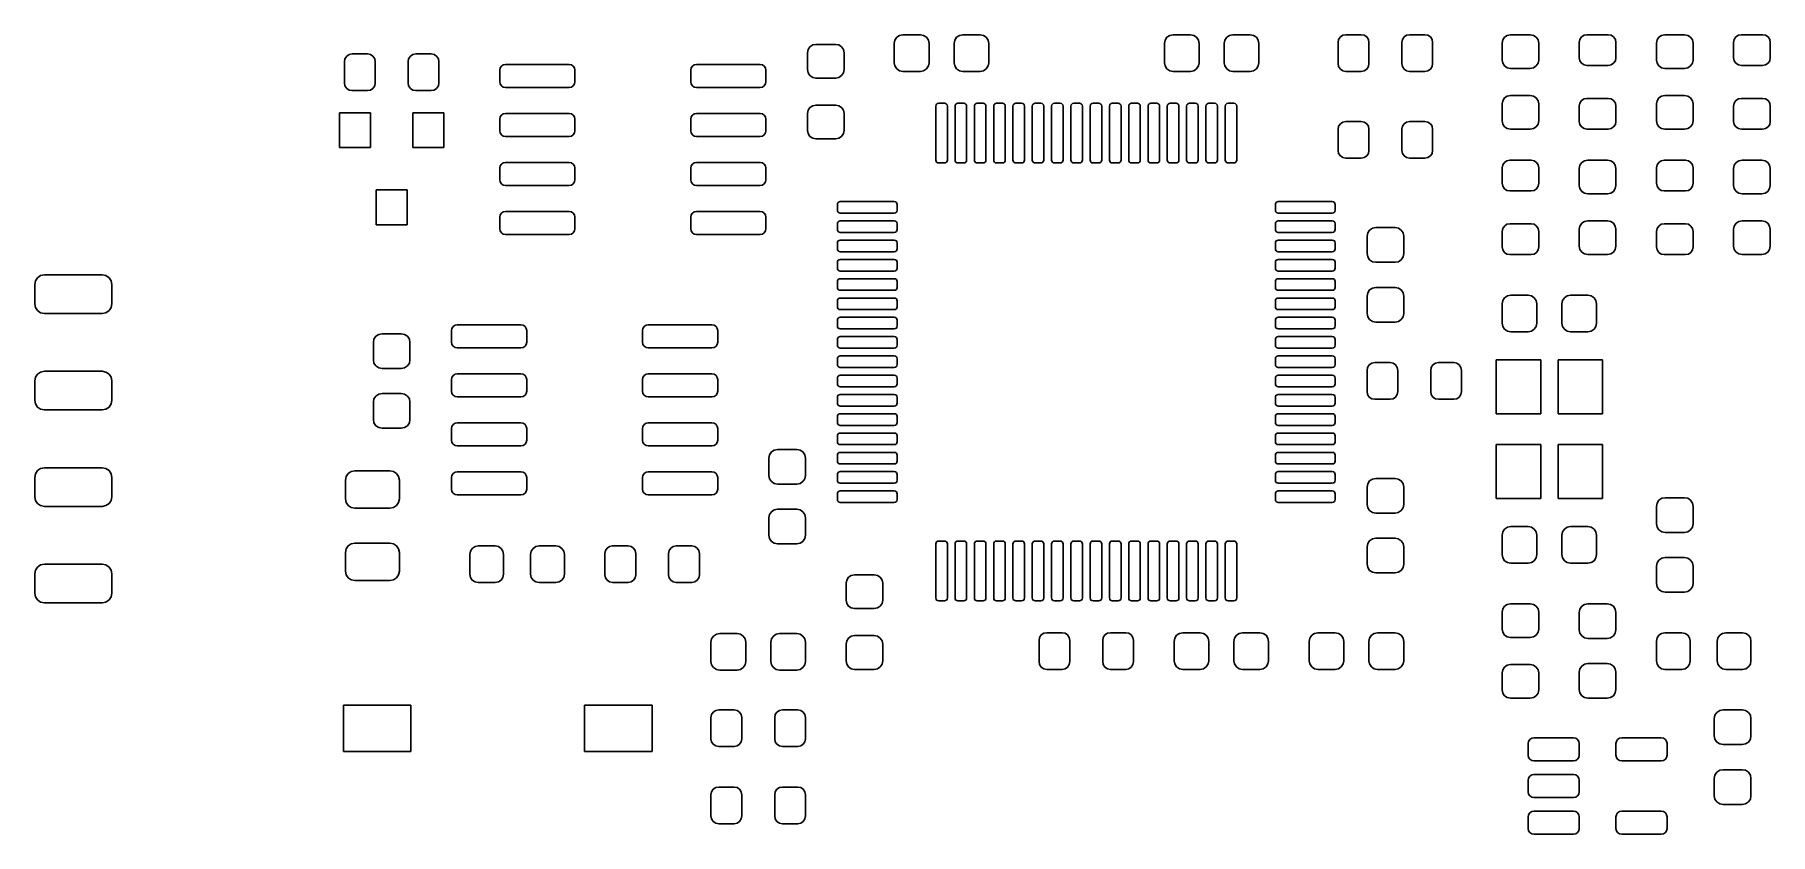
# Model space of a CAD drawing. Extents: x 101 to 146, y -117.2 to -96.5.
import ezdxf

# ---------------------------------------------------------------- set-up
doc = ezdxf.new("R2010")
doc.units = 0
doc.layers.add('BLACK', color=7, linetype='CONTINUOUS')

msp = doc.modelspace()

# ---------------------------------------------------------------- linework, layer by layer
at = {"layer": 'BLACK', "linetype": 'CONTINUOUS'}
for p, q in [((123.275, -96.75), (123.292, -96.6639)), ((123.292, -96.6639), (123.341, -96.5909)), ((123.341, -96.5909), (123.414, -96.5421)), ((123.414, -96.5421), (123.5, -96.525)), ((123.5, -96.525), (123.95, -96.525)), ((123.95, -96.525), (124.036, -96.5421)), ((124.036, -96.5421), (124.109, -96.5909)), ((124.109, -96.5909), (124.158, -96.6639)), ((124.158, -96.6639), (124.175, -96.75)), ((124.825, -96.75), (124.842, -96.6639)), ((124.842, -96.6639), (124.891, -96.5909)), ((124.891, -96.5909), (124.964, -96.5421)), ((124.964, -96.5421), (125.05, -96.525)), ((125.05, -96.525), (125.5, -96.525)), ((125.5, -96.525), (125.586, -96.5421)), ((125.586, -96.5421), (125.659, -96.5909)), ((125.659, -96.5909), (125.708, -96.6639)), ((125.708, -96.6639), (125.725, -96.75)), ((130.275, -96.75), (130.292, -96.6639)), ((130.292, -96.6639), (130.341, -96.5909)), ((130.341, -96.5909), (130.414, -96.5421)), ((130.414, -96.5421), (130.5, -96.525)), ((130.5, -96.525), (130.95, -96.525)), ((130.95, -96.525), (131.036, -96.5421)), ((131.036, -96.5421), (131.109, -96.5909)), ((131.109, -96.5909), (131.158, -96.6639)), ((131.158, -96.6639), (131.175, -96.75)), ((131.825, -96.75), (131.842, -96.6639)), ((131.842, -96.6639), (131.891, -96.5909)), ((131.891, -96.5909), (131.964, -96.5421)), ((131.964, -96.5421), (132.05, -96.525)), ((132.05, -96.525), (132.5, -96.525)), ((132.5, -96.525), (132.586, -96.5421)), ((132.586, -96.5421), (132.659, -96.5909)), ((132.659, -96.5909), (132.708, -96.6639)), ((132.708, -96.6639), (132.725, -96.75)), ((134.775, -96.725), (134.79, -96.6485)), ((134.79, -96.6485), (134.834, -96.5836)), ((134.834, -96.5836), (134.898, -96.5402)), ((134.898, -96.5402), (134.975, -96.525)), ((134.975, -96.525), (135.375, -96.525)), ((135.375, -96.525), (135.452, -96.5402)), ((135.452, -96.5402), (135.516, -96.5836)), ((135.516, -96.5836), (135.56, -96.6485)), ((135.56, -96.6485), (135.575, -96.725)), ((136.425, -96.725), (136.44, -96.6485)), ((136.44, -96.6485), (136.484, -96.5836)), ((136.484, -96.5836), (136.548, -96.5402)), ((136.548, -96.5402), (136.625, -96.525)), ((136.625, -96.525), (137.025, -96.525)), ((137.025, -96.525), (137.102, -96.5402)), ((137.102, -96.5402), (137.166, -96.5836)), ((137.166, -96.5836), (137.21, -96.6485)), ((137.21, -96.6485), (137.225, -96.725)), ((139.025, -96.7437), (139.042, -96.66)), ((139.042, -96.66), (139.089, -96.5891)), ((139.089, -96.5891), (139.16, -96.5417)), ((139.16, -96.5417), (139.244, -96.525)), ((139.244, -96.525), (139.756, -96.525)), ((139.756, -96.525), (139.84, -96.5417)), ((139.84, -96.5417), (139.911, -96.5891)), ((139.911, -96.5891), (139.958, -96.66)), ((139.958, -96.66), (139.975, -96.7437)), ((141.025, -96.725), (141.04, -96.6485)), ((141.04, -96.6485), (141.084, -96.5836)), ((141.084, -96.5836), (141.148, -96.5402)), ((141.148, -96.5402), (141.225, -96.525)), ((141.225, -96.525), (141.775, -96.525)), ((141.775, -96.525), (141.852, -96.5402)), ((141.852, -96.5402), (141.916, -96.5836)), ((141.916, -96.5836), (141.96, -96.6485)), ((141.96, -96.6485), (141.975, -96.725)), ((143.025, -96.7437), (143.042, -96.66)), ((143.042, -96.66), (143.089, -96.5891)), ((143.089, -96.5891), (143.16, -96.5417)), ((143.16, -96.5417), (143.244, -96.525)), ((143.244, -96.525), (143.756, -96.525)), ((143.756, -96.525), (143.84, -96.5417)), ((143.84, -96.5417), (143.911, -96.5891)), ((143.911, -96.5891), (143.958, -96.66)), ((143.958, -96.66), (143.975, -96.7437)), ((145.025, -96.725), (145.04, -96.6485)), ((145.04, -96.6485), (145.084, -96.5836)), ((145.084, -96.5836), (145.148, -96.5402)), ((145.148, -96.5402), (145.225, -96.525)), ((145.225, -96.525), (145.775, -96.525)), ((145.775, -96.525), (145.852, -96.5402)), ((145.852, -96.5402), (145.916, -96.5836)), ((145.916, -96.5836), (145.96, -96.6485)), ((145.96, -96.6485), (145.975, -96.725)), ((109.04, -97.1485), (109.084, -97.0836)), ((109.084, -97.0836), (109.148, -97.0402)), ((109.148, -97.0402), (109.225, -97.025)), ((109.225, -97.025), (109.625, -97.025)), ((109.625, -97.025), (109.702, -97.0402)), ((109.702, -97.0402), (109.766, -97.0836)), ((109.766, -97.0836), (109.81, -97.1485)), ((110.69, -97.1485), (110.734, -97.0836)), ((110.734, -97.0836), (110.798, -97.0402)), ((110.798, -97.0402), (110.875, -97.025)), ((110.875, -97.025), (111.275, -97.025)), ((111.275, -97.025), (111.352, -97.0402)), ((111.352, -97.0402), (111.416, -97.0836)), ((111.416, -97.0836), (111.46, -97.1485)), ((121.025, -96.9937), (121.042, -96.91)), ((121.025, -97.4312), (121.025, -96.9937)), ((121.042, -96.91), (121.089, -96.8391)), ((121.089, -96.8391), (121.16, -96.7917)), ((121.16, -96.7917), (121.244, -96.775)), ((121.244, -96.775), (121.756, -96.775)), ((121.756, -96.775), (121.84, -96.7917)), ((121.84, -96.7917), (121.911, -96.8391)), ((121.911, -96.8391), (121.958, -96.91)), ((121.958, -96.91), (121.975, -96.9937)), ((121.975, -96.9937), (121.975, -97.4312)), ((123.275, -97.25), (123.275, -96.75)), ((124.175, -96.75), (124.175, -97.25)), ((124.825, -97.25), (124.825, -96.75)), ((125.725, -96.75), (125.725, -97.25)), ((130.275, -97.25), (130.275, -96.75)), ((131.175, -96.75), (131.175, -97.25)), ((131.825, -97.25), (131.825, -96.75)), ((132.725, -96.75), (132.725, -97.25)), ((134.775, -97.275), (134.775, -96.725)), ((135.575, -96.725), (135.575, -97.275)), ((136.425, -97.275), (136.425, -96.725)), ((137.225, -96.725), (137.225, -97.275)), ((139.025, -97.1812), (139.025, -96.7437)), ((139.975, -96.7437), (139.975, -97.1812)), ((141.025, -97.125), (141.025, -96.725)), ((141.04, -97.2015), (141.025, -97.125)), ((141.975, -97.125), (141.96, -97.2015)), ((141.975, -96.725), (141.975, -97.125)), ((143.025, -97.1812), (143.025, -96.7437)), ((143.975, -96.7437), (143.975, -97.1812)), ((145.025, -97.125), (145.025, -96.725)), ((145.04, -97.2015), (145.025, -97.125)), ((145.975, -97.125), (145.96, -97.2015)), ((145.975, -96.725), (145.975, -97.125)), ((109.025, -97.225), (109.04, -97.1485)), ((109.025, -97.775), (109.025, -97.225)), ((109.81, -97.1485), (109.825, -97.225)), ((109.825, -97.225), (109.825, -97.775)), ((110.675, -97.225), (110.69, -97.1485)), ((110.675, -97.775), (110.675, -97.225)), ((111.46, -97.1485), (111.475, -97.225)), ((111.475, -97.225), (111.475, -97.775)), ((113.05, -97.445), (113.061, -97.3876)), ((113.05, -97.745), (113.05, -97.445)), ((113.061, -97.3876), (113.094, -97.3389)), ((113.094, -97.3389), (113.143, -97.3064)), ((113.143, -97.3064), (113.2, -97.295)), ((113.2, -97.295), (114.85, -97.295)), ((114.85, -97.295), (114.907, -97.3064)), ((114.907, -97.3064), (114.956, -97.3389)), ((114.956, -97.3389), (114.989, -97.3876)), ((114.989, -97.3876), (115, -97.445)), ((115, -97.445), (115, -97.745)), ((118, -97.445), (118.011, -97.3876)), ((118, -97.745), (118, -97.445)), ((118.011, -97.3876), (118.044, -97.3389)), ((118.044, -97.3389), (118.093, -97.3064)), ((118.093, -97.3064), (118.15, -97.295)), ((118.15, -97.295), (119.8, -97.295)), ((119.8, -97.295), (119.857, -97.3064)), ((119.857, -97.3064), (119.906, -97.3389)), ((119.906, -97.3389), (119.939, -97.3876)), ((119.939, -97.3876), (119.95, -97.445)), ((119.95, -97.445), (119.95, -97.745)), ((121.042, -97.515), (121.025, -97.4312)), ((121.089, -97.5859), (121.042, -97.515)), ((121.16, -97.6333), (121.089, -97.5859)), ((121.911, -97.5859), (121.84, -97.6333)), ((121.958, -97.515), (121.911, -97.5859)), ((121.975, -97.4312), (121.958, -97.515)), ((123.292, -97.3361), (123.275, -97.25)), ((123.341, -97.4091), (123.292, -97.3361)), ((123.414, -97.4579), (123.341, -97.4091)), ((123.5, -97.475), (123.414, -97.4579)), ((123.95, -97.475), (123.5, -97.475)), ((124.036, -97.4579), (123.95, -97.475)), ((124.109, -97.4091), (124.036, -97.4579)), ((124.158, -97.3361), (124.109, -97.4091)), ((124.175, -97.25), (124.158, -97.3361)), ((124.842, -97.3361), (124.825, -97.25)), ((124.891, -97.4091), (124.842, -97.3361)), ((124.964, -97.4579), (124.891, -97.4091)), ((125.05, -97.475), (124.964, -97.4579)), ((125.5, -97.475), (125.05, -97.475)), ((125.586, -97.4579), (125.5, -97.475)), ((125.659, -97.4091), (125.586, -97.4579)), ((125.708, -97.3361), (125.659, -97.4091)), ((125.725, -97.25), (125.708, -97.3361)), ((130.292, -97.3361), (130.275, -97.25)), ((130.341, -97.4091), (130.292, -97.3361)), ((130.414, -97.4579), (130.341, -97.4091)), ((130.5, -97.475), (130.414, -97.4579)), ((130.95, -97.475), (130.5, -97.475)), ((131.036, -97.4579), (130.95, -97.475)), ((131.109, -97.4091), (131.036, -97.4579)), ((131.158, -97.3361), (131.109, -97.4091)), ((131.175, -97.25), (131.158, -97.3361)), ((131.842, -97.3361), (131.825, -97.25)), ((131.891, -97.4091), (131.842, -97.3361)), ((131.964, -97.4579), (131.891, -97.4091)), ((132.05, -97.475), (131.964, -97.4579)), ((132.5, -97.475), (132.05, -97.475)), ((132.586, -97.4579), (132.5, -97.475)), ((132.659, -97.4091), (132.586, -97.4579)), ((132.708, -97.3361), (132.659, -97.4091)), ((132.725, -97.25), (132.708, -97.3361)), ((134.79, -97.3515), (134.775, -97.275)), ((134.834, -97.4164), (134.79, -97.3515)), ((134.898, -97.4598), (134.834, -97.4164)), ((134.975, -97.475), (134.898, -97.4598)), ((135.375, -97.475), (134.975, -97.475)), ((135.452, -97.4598), (135.375, -97.475)), ((135.516, -97.4164), (135.452, -97.4598)), ((135.56, -97.3515), (135.516, -97.4164)), ((135.575, -97.275), (135.56, -97.3515)), ((136.44, -97.3515), (136.425, -97.275)), ((136.484, -97.4164), (136.44, -97.3515)), ((136.548, -97.4598), (136.484, -97.4164)), ((136.625, -97.475), (136.548, -97.4598)), ((137.025, -97.475), (136.625, -97.475)), ((137.102, -97.4598), (137.025, -97.475)), ((137.166, -97.4164), (137.102, -97.4598)), ((137.21, -97.3515), (137.166, -97.4164)), ((137.225, -97.275), (137.21, -97.3515)), ((139.042, -97.265), (139.025, -97.1812)), ((139.089, -97.3359), (139.042, -97.265)), ((139.16, -97.3833), (139.089, -97.3359)), ((139.244, -97.4), (139.16, -97.3833)), ((139.756, -97.4), (139.244, -97.4)), ((139.84, -97.3833), (139.756, -97.4)), ((139.911, -97.3359), (139.84, -97.3833)), ((139.958, -97.265), (139.911, -97.3359)), ((139.975, -97.1812), (139.958, -97.265)), ((141.084, -97.2664), (141.04, -97.2015)), ((141.148, -97.3098), (141.084, -97.2664)), ((141.225, -97.325), (141.148, -97.3098)), ((141.775, -97.325), (141.225, -97.325)), ((141.852, -97.3098), (141.775, -97.325)), ((141.916, -97.2664), (141.852, -97.3098)), ((141.96, -97.2015), (141.916, -97.2664)), ((143.042, -97.265), (143.025, -97.1812)), ((143.089, -97.3359), (143.042, -97.265)), ((143.16, -97.3833), (143.089, -97.3359)), ((143.244, -97.4), (143.16, -97.3833)), ((143.756, -97.4), (143.244, -97.4)), ((143.84, -97.3833), (143.756, -97.4)), ((143.911, -97.3359), (143.84, -97.3833)), ((143.958, -97.265), (143.911, -97.3359)), ((143.975, -97.1812), (143.958, -97.265)), ((145.084, -97.2664), (145.04, -97.2015)), ((145.148, -97.3098), (145.084, -97.2664)), ((145.225, -97.325), (145.148, -97.3098)), ((145.775, -97.325), (145.225, -97.325)), ((145.852, -97.3098), (145.775, -97.325)), ((145.916, -97.2664), (145.852, -97.3098)), ((145.96, -97.2015), (145.916, -97.2664)), ((109.04, -97.8515), (109.025, -97.775)), ((109.084, -97.9164), (109.04, -97.8515)), ((109.148, -97.9598), (109.084, -97.9164)), ((109.225, -97.975), (109.148, -97.9598)), ((109.625, -97.975), (109.225, -97.975)), ((109.702, -97.9598), (109.625, -97.975)), ((109.766, -97.9164), (109.702, -97.9598)), ((109.81, -97.8515), (109.766, -97.9164)), ((109.825, -97.775), (109.81, -97.8515)), ((110.69, -97.8515), (110.675, -97.775)), ((110.734, -97.9164), (110.69, -97.8515)), ((110.798, -97.9598), (110.734, -97.9164)), ((110.875, -97.975), (110.798, -97.9598)), ((111.275, -97.975), (110.875, -97.975)), ((111.352, -97.9598), (111.275, -97.975)), ((111.416, -97.9164), (111.352, -97.9598)), ((111.46, -97.8515), (111.416, -97.9164)), ((111.475, -97.775), (111.46, -97.8515)), ((113.061, -97.8024), (113.05, -97.745)), ((113.094, -97.8511), (113.061, -97.8024)), ((113.143, -97.8836), (113.094, -97.8511)), ((113.2, -97.895), (113.143, -97.8836)), ((114.85, -97.895), (113.2, -97.895)), ((114.907, -97.8836), (114.85, -97.895)), ((114.956, -97.8511), (114.907, -97.8836)), ((114.989, -97.8024), (114.956, -97.8511)), ((115, -97.745), (114.989, -97.8024)), ((118.011, -97.8024), (118, -97.745)), ((118.044, -97.8511), (118.011, -97.8024)), ((118.093, -97.8836), (118.044, -97.8511)), ((118.15, -97.895), (118.093, -97.8836)), ((119.8, -97.895), (118.15, -97.895)), ((119.857, -97.8836), (119.8, -97.895)), ((119.906, -97.8511), (119.857, -97.8836)), ((119.939, -97.8024), (119.906, -97.8511)), ((119.95, -97.745), (119.939, -97.8024)), ((121.244, -97.65), (121.16, -97.6333)), ((121.756, -97.65), (121.244, -97.65)), ((121.84, -97.6333), (121.756, -97.65)), ((121.025, -98.5687), (121.042, -98.485)), ((121.042, -98.485), (121.089, -98.4141)), ((121.089, -98.4141), (121.16, -98.3667)), ((121.16, -98.3667), (121.244, -98.35)), ((121.244, -98.35), (121.756, -98.35)), ((121.756, -98.35), (121.84, -98.3667)), ((121.84, -98.3667), (121.911, -98.4141)), ((121.911, -98.4141), (121.958, -98.485)), ((121.958, -98.485), (121.975, -98.5687)), ((124.35, -98.375), (124.356, -98.3463)), ((124.35, -99.775), (124.35, -98.375)), ((124.356, -98.3463), (124.372, -98.322)), ((124.372, -98.322), (124.396, -98.3057)), ((124.396, -98.3057), (124.425, -98.3)), ((124.425, -98.3), (124.575, -98.3)), ((124.575, -98.3), (124.604, -98.3057)), ((124.604, -98.3057), (124.628, -98.322)), ((124.628, -98.322), (124.644, -98.3463)), ((124.644, -98.3463), (124.65, -98.375)), ((124.65, -98.375), (124.65, -99.775)), ((124.85, -98.375), (124.856, -98.3463)), ((124.85, -99.775), (124.85, -98.375)), ((124.856, -98.3463), (124.872, -98.322)), ((124.872, -98.322), (124.896, -98.3057)), ((124.896, -98.3057), (124.925, -98.3)), ((124.925, -98.3), (125.075, -98.3)), ((125.075, -98.3), (125.104, -98.3057)), ((125.104, -98.3057), (125.128, -98.322)), ((125.128, -98.322), (125.144, -98.3463)), ((125.144, -98.3463), (125.15, -98.375)), ((125.15, -98.375), (125.15, -99.775)), ((125.35, -98.375), (125.356, -98.3463)), ((125.35, -99.775), (125.35, -98.375)), ((125.356, -98.3463), (125.372, -98.322)), ((125.372, -98.322), (125.396, -98.3057)), ((125.396, -98.3057), (125.425, -98.3)), ((125.425, -98.3), (125.575, -98.3)), ((125.575, -98.3), (125.604, -98.3057)), ((125.604, -98.3057), (125.628, -98.322)), ((125.628, -98.322), (125.644, -98.3463)), ((125.644, -98.3463), (125.65, -98.375)), ((125.65, -98.375), (125.65, -99.775)), ((125.85, -98.375), (125.856, -98.3463)), ((125.85, -99.775), (125.85, -98.375)), ((125.856, -98.3463), (125.872, -98.322)), ((125.872, -98.322), (125.896, -98.3057)), ((125.896, -98.3057), (125.925, -98.3)), ((125.925, -98.3), (126.075, -98.3)), ((126.075, -98.3), (126.104, -98.3057)), ((126.104, -98.3057), (126.128, -98.322)), ((126.128, -98.322), (126.144, -98.3463)), ((126.144, -98.3463), (126.15, -98.375)), ((126.15, -98.375), (126.15, -99.775)), ((126.35, -98.375), (126.356, -98.3463)), ((126.35, -99.775), (126.35, -98.375)), ((126.356, -98.3463), (126.372, -98.322)), ((126.372, -98.322), (126.396, -98.3057)), ((126.396, -98.3057), (126.425, -98.3)), ((126.425, -98.3), (126.575, -98.3)), ((126.575, -98.3), (126.604, -98.3057)), ((126.604, -98.3057), (126.628, -98.322)), ((126.628, -98.322), (126.644, -98.3463)), ((126.644, -98.3463), (126.65, -98.375)), ((126.65, -98.375), (126.65, -99.775)), ((126.85, -98.375), (126.856, -98.3463)), ((126.85, -99.775), (126.85, -98.375)), ((126.856, -98.3463), (126.872, -98.322)), ((126.872, -98.322), (126.896, -98.3057)), ((126.896, -98.3057), (126.925, -98.3)), ((126.925, -98.3), (127.075, -98.3)), ((127.075, -98.3), (127.104, -98.3057)), ((127.104, -98.3057), (127.128, -98.322)), ((127.128, -98.322), (127.144, -98.3463)), ((127.144, -98.3463), (127.15, -98.375)), ((127.15, -98.375), (127.15, -99.775)), ((127.35, -98.375), (127.356, -98.3463)), ((127.35, -99.775), (127.35, -98.375)), ((127.356, -98.3463), (127.372, -98.322)), ((127.372, -98.322), (127.396, -98.3057)), ((127.396, -98.3057), (127.425, -98.3)), ((127.425, -98.3), (127.575, -98.3)), ((127.575, -98.3), (127.604, -98.3057)), ((127.604, -98.3057), (127.628, -98.322)), ((127.628, -98.322), (127.644, -98.3463)), ((127.644, -98.3463), (127.65, -98.375)), ((127.65, -98.375), (127.65, -99.775)), ((127.85, -98.375), (127.856, -98.3463)), ((127.85, -99.775), (127.85, -98.375)), ((127.856, -98.3463), (127.872, -98.322)), ((127.872, -98.322), (127.896, -98.3057)), ((127.896, -98.3057), (127.925, -98.3)), ((127.925, -98.3), (128.075, -98.3)), ((128.075, -98.3), (128.104, -98.3057)), ((128.104, -98.3057), (128.128, -98.322)), ((128.128, -98.322), (128.144, -98.3463)), ((128.144, -98.3463), (128.15, -98.375)), ((128.15, -98.375), (128.15, -99.775)), ((128.35, -98.375), (128.356, -98.3463)), ((128.35, -99.775), (128.35, -98.375)), ((128.356, -98.3463), (128.372, -98.322)), ((128.372, -98.322), (128.396, -98.3057)), ((128.396, -98.3057), (128.425, -98.3)), ((128.425, -98.3), (128.575, -98.3)), ((128.575, -98.3), (128.604, -98.3057)), ((128.604, -98.3057), (128.628, -98.322)), ((128.628, -98.322), (128.644, -98.3463)), ((128.644, -98.3463), (128.65, -98.375)), ((128.65, -98.375), (128.65, -99.775)), ((128.85, -98.375), (128.856, -98.3463)), ((128.85, -99.775), (128.85, -98.375)), ((128.856, -98.3463), (128.872, -98.322)), ((128.872, -98.322), (128.896, -98.3057)), ((128.896, -98.3057), (128.925, -98.3)), ((128.925, -98.3), (129.075, -98.3)), ((129.075, -98.3), (129.104, -98.3057)), ((129.104, -98.3057), (129.128, -98.322)), ((129.128, -98.322), (129.144, -98.3463)), ((129.144, -98.3463), (129.15, -98.375)), ((129.15, -98.375), (129.15, -99.775)), ((129.35, -98.375), (129.356, -98.3463)), ((129.35, -99.775), (129.35, -98.375)), ((129.356, -98.3463), (129.372, -98.322)), ((129.372, -98.322), (129.396, -98.3057)), ((129.396, -98.3057), (129.425, -98.3)), ((129.425, -98.3), (129.575, -98.3)), ((129.575, -98.3), (129.604, -98.3057)), ((129.604, -98.3057), (129.628, -98.322)), ((129.628, -98.322), (129.644, -98.3463)), ((129.644, -98.3463), (129.65, -98.375)), ((129.65, -98.375), (129.65, -99.775)), ((129.85, -98.375), (129.856, -98.3463)), ((129.85, -99.775), (129.85, -98.375)), ((129.856, -98.3463), (129.872, -98.322)), ((129.872, -98.322), (129.896, -98.3057)), ((129.896, -98.3057), (129.925, -98.3)), ((129.925, -98.3), (130.075, -98.3)), ((130.075, -98.3), (130.104, -98.3057)), ((130.104, -98.3057), (130.128, -98.322)), ((130.128, -98.322), (130.144, -98.3463)), ((130.144, -98.3463), (130.15, -98.375)), ((130.15, -98.375), (130.15, -99.775)), ((130.35, -98.375), (130.356, -98.3463)), ((130.35, -99.775), (130.35, -98.375)), ((130.356, -98.3463), (130.372, -98.322)), ((130.372, -98.322), (130.396, -98.3057)), ((130.396, -98.3057), (130.425, -98.3)), ((130.425, -98.3), (130.575, -98.3)), ((130.575, -98.3), (130.604, -98.3057)), ((130.604, -98.3057), (130.628, -98.322)), ((130.628, -98.322), (130.644, -98.3463)), ((130.644, -98.3463), (130.65, -98.375)), ((130.65, -98.375), (130.65, -99.775)), ((130.85, -98.375), (130.856, -98.3463)), ((130.85, -99.775), (130.85, -98.375)), ((130.856, -98.3463), (130.872, -98.322)), ((130.872, -98.322), (130.896, -98.3057)), ((130.896, -98.3057), (130.925, -98.3)), ((130.925, -98.3), (131.075, -98.3)), ((131.075, -98.3), (131.104, -98.3057)), ((131.104, -98.3057), (131.128, -98.322)), ((131.128, -98.322), (131.144, -98.3463)), ((131.144, -98.3463), (131.15, -98.375)), ((131.15, -98.375), (131.15, -99.775)), ((131.35, -98.375), (131.356, -98.3463)), ((131.35, -99.775), (131.35, -98.375)), ((131.356, -98.3463), (131.372, -98.322)), ((131.372, -98.322), (131.396, -98.3057)), ((131.396, -98.3057), (131.425, -98.3)), ((131.425, -98.3), (131.575, -98.3)), ((131.575, -98.3), (131.604, -98.3057)), ((131.604, -98.3057), (131.628, -98.322)), ((131.628, -98.322), (131.644, -98.3463)), ((131.644, -98.3463), (131.65, -98.375)), ((131.65, -98.375), (131.65, -99.775)), ((131.85, -98.375), (131.856, -98.3463)), ((131.85, -99.775), (131.85, -98.375)), ((131.856, -98.3463), (131.872, -98.322)), ((131.872, -98.322), (131.896, -98.3057)), ((131.896, -98.3057), (131.925, -98.3)), ((131.925, -98.3), (132.075, -98.3)), ((132.075, -98.3), (132.104, -98.3057)), ((132.104, -98.3057), (132.128, -98.322)), ((132.128, -98.322), (132.144, -98.3463)), ((132.144, -98.3463), (132.15, -98.375)), ((132.15, -98.375), (132.15, -99.775)), ((139.025, -98.3187), (139.042, -98.235)), ((139.025, -98.7562), (139.025, -98.3187)), ((139.042, -98.235), (139.089, -98.1641)), ((139.089, -98.1641), (139.16, -98.1167)), ((139.16, -98.1167), (139.244, -98.1)), ((139.244, -98.1), (139.756, -98.1)), ((139.756, -98.1), (139.84, -98.1167)), ((139.84, -98.1167), (139.911, -98.1641)), ((139.911, -98.1641), (139.958, -98.235)), ((139.958, -98.235), (139.975, -98.3187)), ((139.975, -98.3187), (139.975, -98.7562)), ((141.025, -98.375), (141.04, -98.2985)), ((141.025, -98.775), (141.025, -98.375)), ((141.04, -98.2985), (141.084, -98.2336)), ((141.084, -98.2336), (141.148, -98.1902)), ((141.148, -98.1902), (141.225, -98.175)), ((141.225, -98.175), (141.775, -98.175)), ((141.775, -98.175), (141.852, -98.1902)), ((141.852, -98.1902), (141.916, -98.2336)), ((141.916, -98.2336), (141.96, -98.2985)), ((141.96, -98.2985), (141.975, -98.375)), ((141.975, -98.375), (141.975, -98.775)), ((143.025, -98.3187), (143.042, -98.235)), ((143.025, -98.7562), (143.025, -98.3187)), ((143.042, -98.235), (143.089, -98.1641)), ((143.089, -98.1641), (143.16, -98.1167)), ((143.16, -98.1167), (143.244, -98.1)), ((143.244, -98.1), (143.756, -98.1)), ((143.756, -98.1), (143.84, -98.1167)), ((143.84, -98.1167), (143.911, -98.1641)), ((143.911, -98.1641), (143.958, -98.235)), ((143.958, -98.235), (143.975, -98.3187)), ((143.975, -98.3187), (143.975, -98.7562)), ((145.025, -98.375), (145.04, -98.2985)), ((145.025, -98.775), (145.025, -98.375)), ((145.04, -98.2985), (145.084, -98.2336)), ((145.084, -98.2336), (145.148, -98.1902)), ((145.148, -98.1902), (145.225, -98.175)), ((145.225, -98.175), (145.775, -98.175)), ((145.775, -98.175), (145.852, -98.1902)), ((145.852, -98.1902), (145.916, -98.2336)), ((145.916, -98.2336), (145.96, -98.2985)), ((145.96, -98.2985), (145.975, -98.375)), ((145.975, -98.375), (145.975, -98.775)), ((108.9, -99.45), (108.9, -98.55)), ((108.9, -98.55), (109.7, -98.55)), ((109.7, -98.55), (109.7, -99.45)), ((110.8, -99.45), (110.8, -98.55)), ((110.8, -98.55), (111.6, -98.55)), ((111.6, -98.55), (111.6, -99.45)), ((113.05, -98.715), (113.061, -98.6576)), ((113.05, -99.015), (113.05, -98.715)), ((113.061, -98.6576), (113.094, -98.6089)), ((113.094, -98.6089), (113.143, -98.5764)), ((113.143, -98.5764), (113.2, -98.565)), ((113.2, -98.565), (114.85, -98.565)), ((114.85, -98.565), (114.907, -98.5764)), ((114.907, -98.5764), (114.956, -98.6089)), ((114.956, -98.6089), (114.989, -98.6576)), ((114.989, -98.6576), (115, -98.715)), ((115, -98.715), (115, -99.015)), ((118, -98.715), (118.011, -98.6576)), ((118, -99.015), (118, -98.715)), ((118.011, -98.6576), (118.044, -98.6089)), ((118.044, -98.6089), (118.093, -98.5764)), ((118.093, -98.5764), (118.15, -98.565)), ((118.15, -98.565), (119.8, -98.565)), ((119.8, -98.565), (119.857, -98.5764)), ((119.857, -98.5764), (119.906, -98.6089)), ((119.906, -98.6089), (119.939, -98.6576)), ((119.939, -98.6576), (119.95, -98.715)), ((119.95, -98.715), (119.95, -99.015)), ((121.025, -99.0062), (121.025, -98.5687)), ((121.975, -98.5687), (121.975, -99.0062)), ((134.775, -98.975), (134.79, -98.8985)), ((134.79, -98.8985), (134.834, -98.8336)), ((134.834, -98.8336), (134.898, -98.7902)), ((134.898, -98.7902), (134.975, -98.775)), ((134.975, -98.775), (135.375, -98.775)), ((135.375, -98.775), (135.452, -98.7902)), ((135.452, -98.7902), (135.516, -98.8336)), ((135.516, -98.8336), (135.56, -98.8985)), ((135.56, -98.8985), (135.575, -98.975)), ((136.425, -98.975), (136.44, -98.8985)), ((136.44, -98.8985), (136.484, -98.8336)), ((136.484, -98.8336), (136.548, -98.7902)), ((136.548, -98.7902), (136.625, -98.775)), ((136.625, -98.775), (137.025, -98.775)), ((137.025, -98.775), (137.102, -98.7902)), ((137.102, -98.7902), (137.166, -98.8336)), ((137.166, -98.8336), (137.21, -98.8985)), ((137.21, -98.8985), (137.225, -98.975)), ((139.042, -98.84), (139.025, -98.7562)), ((139.089, -98.9109), (139.042, -98.84)), ((139.16, -98.9583), (139.089, -98.9109)), ((139.911, -98.9109), (139.84, -98.9583)), ((139.958, -98.84), (139.911, -98.9109)), ((139.975, -98.7562), (139.958, -98.84)), ((141.04, -98.8515), (141.025, -98.775)), ((141.084, -98.9164), (141.04, -98.8515)), ((141.148, -98.9598), (141.084, -98.9164)), ((141.916, -98.9164), (141.852, -98.9598)), ((141.96, -98.8515), (141.916, -98.9164)), ((141.975, -98.775), (141.96, -98.8515)), ((143.042, -98.84), (143.025, -98.7562)), ((143.089, -98.9109), (143.042, -98.84)), ((143.16, -98.9583), (143.089, -98.9109)), ((143.911, -98.9109), (143.84, -98.9583)), ((143.958, -98.84), (143.911, -98.9109)), ((143.975, -98.7562), (143.958, -98.84)), ((145.04, -98.8515), (145.025, -98.775)), ((145.084, -98.9164), (145.04, -98.8515)), ((145.148, -98.9598), (145.084, -98.9164)), ((145.916, -98.9164), (145.852, -98.9598)), ((145.96, -98.8515), (145.916, -98.9164)), ((145.975, -98.775), (145.96, -98.8515)), ((113.061, -99.0724), (113.05, -99.015)), ((113.094, -99.1211), (113.061, -99.0724)), ((113.143, -99.1536), (113.094, -99.1211)), ((113.2, -99.165), (113.143, -99.1536)), ((114.85, -99.165), (113.2, -99.165)), ((114.907, -99.1536), (114.85, -99.165)), ((114.956, -99.1211), (114.907, -99.1536)), ((114.989, -99.0724), (114.956, -99.1211)), ((115, -99.015), (114.989, -99.0724)), ((118.011, -99.0724), (118, -99.015)), ((118.044, -99.1211), (118.011, -99.0724)), ((118.093, -99.1536), (118.044, -99.1211)), ((118.15, -99.165), (118.093, -99.1536)), ((119.8, -99.165), (118.15, -99.165)), ((119.857, -99.1536), (119.8, -99.165)), ((119.906, -99.1211), (119.857, -99.1536)), ((119.939, -99.0724), (119.906, -99.1211)), ((119.95, -99.015), (119.939, -99.0724)), ((121.042, -99.09), (121.025, -99.0062)), ((121.089, -99.1609), (121.042, -99.09)), ((121.16, -99.2083), (121.089, -99.1609)), ((121.244, -99.225), (121.16, -99.2083)), ((121.756, -99.225), (121.244, -99.225)), ((121.84, -99.2083), (121.756, -99.225)), ((121.911, -99.1609), (121.84, -99.2083)), ((121.958, -99.09), (121.911, -99.1609)), ((121.975, -99.0062), (121.958, -99.09)), ((134.775, -99.525), (134.775, -98.975)), ((135.575, -98.975), (135.575, -99.525)), ((136.425, -99.525), (136.425, -98.975)), ((137.225, -98.975), (137.225, -99.525)), ((139.244, -98.975), (139.16, -98.9583)), ((139.756, -98.975), (139.244, -98.975)), ((139.84, -98.9583), (139.756, -98.975)), ((141.225, -98.975), (141.148, -98.9598)), ((141.775, -98.975), (141.225, -98.975)), ((141.852, -98.9598), (141.775, -98.975)), ((143.244, -98.975), (143.16, -98.9583)), ((143.756, -98.975), (143.244, -98.975)), ((143.84, -98.9583), (143.756, -98.975)), ((145.225, -98.975), (145.148, -98.9598)), ((145.775, -98.975), (145.225, -98.975)), ((145.852, -98.9598), (145.775, -98.975)), ((109.7, -99.45), (108.9, -99.45)), ((111.6, -99.45), (110.8, -99.45)), ((113.143, -99.8464), (113.2, -99.835)), ((113.2, -99.835), (114.85, -99.835)), ((114.85, -99.835), (114.907, -99.8464)), ((118.093, -99.8464), (118.15, -99.835)), ((118.15, -99.835), (119.8, -99.835)), ((119.8, -99.835), (119.857, -99.8464)), ((124.356, -99.8037), (124.35, -99.775)), ((124.372, -99.828), (124.356, -99.8037)), ((124.396, -99.8443), (124.372, -99.828)), ((124.425, -99.85), (124.396, -99.8443)), ((124.604, -99.8443), (124.575, -99.85)), ((124.628, -99.828), (124.604, -99.8443)), ((124.644, -99.8037), (124.628, -99.828)), ((124.65, -99.775), (124.644, -99.8037)), ((124.856, -99.8037), (124.85, -99.775)), ((124.872, -99.828), (124.856, -99.8037)), ((124.896, -99.8443), (124.872, -99.828)), ((124.925, -99.85), (124.896, -99.8443)), ((125.104, -99.8443), (125.075, -99.85)), ((125.128, -99.828), (125.104, -99.8443)), ((125.144, -99.8037), (125.128, -99.828)), ((125.15, -99.775), (125.144, -99.8037)), ((125.356, -99.8037), (125.35, -99.775)), ((125.372, -99.828), (125.356, -99.8037)), ((125.396, -99.8443), (125.372, -99.828)), ((125.425, -99.85), (125.396, -99.8443)), ((125.604, -99.8443), (125.575, -99.85)), ((125.628, -99.828), (125.604, -99.8443)), ((125.644, -99.8037), (125.628, -99.828)), ((125.65, -99.775), (125.644, -99.8037)), ((125.856, -99.8037), (125.85, -99.775)), ((125.872, -99.828), (125.856, -99.8037)), ((125.896, -99.8443), (125.872, -99.828)), ((125.925, -99.85), (125.896, -99.8443)), ((126.104, -99.8443), (126.075, -99.85)), ((126.128, -99.828), (126.104, -99.8443)), ((126.144, -99.8037), (126.128, -99.828)), ((126.15, -99.775), (126.144, -99.8037)), ((126.356, -99.8037), (126.35, -99.775)), ((126.372, -99.828), (126.356, -99.8037)), ((126.396, -99.8443), (126.372, -99.828)), ((126.425, -99.85), (126.396, -99.8443)), ((126.604, -99.8443), (126.575, -99.85)), ((126.628, -99.828), (126.604, -99.8443)), ((126.644, -99.8037), (126.628, -99.828)), ((126.65, -99.775), (126.644, -99.8037)), ((126.856, -99.8037), (126.85, -99.775)), ((126.872, -99.828), (126.856, -99.8037)), ((126.896, -99.8443), (126.872, -99.828)), ((126.925, -99.85), (126.896, -99.8443)), ((127.104, -99.8443), (127.075, -99.85)), ((127.128, -99.828), (127.104, -99.8443)), ((127.144, -99.8037), (127.128, -99.828)), ((127.15, -99.775), (127.144, -99.8037)), ((127.356, -99.8037), (127.35, -99.775)), ((127.372, -99.828), (127.356, -99.8037)), ((127.396, -99.8443), (127.372, -99.828)), ((127.425, -99.85), (127.396, -99.8443)), ((127.604, -99.8443), (127.575, -99.85)), ((127.628, -99.828), (127.604, -99.8443)), ((127.644, -99.8037), (127.628, -99.828)), ((127.65, -99.775), (127.644, -99.8037)), ((127.856, -99.8037), (127.85, -99.775)), ((127.872, -99.828), (127.856, -99.8037)), ((127.896, -99.8443), (127.872, -99.828)), ((127.925, -99.85), (127.896, -99.8443)), ((128.104, -99.8443), (128.075, -99.85)), ((128.128, -99.828), (128.104, -99.8443)), ((128.144, -99.8037), (128.128, -99.828)), ((128.15, -99.775), (128.144, -99.8037)), ((128.356, -99.8037), (128.35, -99.775)), ((128.372, -99.828), (128.356, -99.8037)), ((128.396, -99.8443), (128.372, -99.828)), ((128.425, -99.85), (128.396, -99.8443)), ((128.604, -99.8443), (128.575, -99.85)), ((128.628, -99.828), (128.604, -99.8443)), ((128.644, -99.8037), (128.628, -99.828)), ((128.65, -99.775), (128.644, -99.8037)), ((128.856, -99.8037), (128.85, -99.775)), ((128.872, -99.828), (128.856, -99.8037)), ((128.896, -99.8443), (128.872, -99.828)), ((128.925, -99.85), (128.896, -99.8443)), ((129.104, -99.8443), (129.075, -99.85)), ((129.128, -99.828), (129.104, -99.8443)), ((129.144, -99.8037), (129.128, -99.828)), ((129.15, -99.775), (129.144, -99.8037)), ((129.356, -99.8037), (129.35, -99.775)), ((129.372, -99.828), (129.356, -99.8037)), ((129.396, -99.8443), (129.372, -99.828)), ((129.425, -99.85), (129.396, -99.8443)), ((129.604, -99.8443), (129.575, -99.85)), ((129.628, -99.828), (129.604, -99.8443)), ((129.644, -99.8037), (129.628, -99.828)), ((129.65, -99.775), (129.644, -99.8037)), ((129.856, -99.8037), (129.85, -99.775)), ((129.872, -99.828), (129.856, -99.8037)), ((129.896, -99.8443), (129.872, -99.828)), ((129.925, -99.85), (129.896, -99.8443)), ((130.104, -99.8443), (130.075, -99.85)), ((130.128, -99.828), (130.104, -99.8443)), ((130.144, -99.8037), (130.128, -99.828)), ((130.15, -99.775), (130.144, -99.8037)), ((130.356, -99.8037), (130.35, -99.775)), ((130.372, -99.828), (130.356, -99.8037)), ((130.396, -99.8443), (130.372, -99.828)), ((130.425, -99.85), (130.396, -99.8443)), ((130.604, -99.8443), (130.575, -99.85)), ((130.628, -99.828), (130.604, -99.8443)), ((130.644, -99.8037), (130.628, -99.828)), ((130.65, -99.775), (130.644, -99.8037)), ((130.856, -99.8037), (130.85, -99.775)), ((130.872, -99.828), (130.856, -99.8037)), ((130.896, -99.8443), (130.872, -99.828)), ((130.925, -99.85), (130.896, -99.8443)), ((131.104, -99.8443), (131.075, -99.85)), ((131.128, -99.828), (131.104, -99.8443)), ((131.144, -99.8037), (131.128, -99.828)), ((131.15, -99.775), (131.144, -99.8037)), ((131.356, -99.8037), (131.35, -99.775)), ((131.372, -99.828), (131.356, -99.8037)), ((131.396, -99.8443), (131.372, -99.828)), ((131.425, -99.85), (131.396, -99.8443)), ((131.604, -99.8443), (131.575, -99.85)), ((131.628, -99.828), (131.604, -99.8443)), ((131.644, -99.8037), (131.628, -99.828)), ((131.65, -99.775), (131.644, -99.8037)), ((131.856, -99.8037), (131.85, -99.775)), ((131.872, -99.828), (131.856, -99.8037)), ((131.896, -99.8443), (131.872, -99.828)), ((131.925, -99.85), (131.896, -99.8443)), ((132.104, -99.8443), (132.075, -99.85)), ((132.128, -99.828), (132.104, -99.8443)), ((132.144, -99.8037), (132.128, -99.828)), ((132.15, -99.775), (132.144, -99.8037)), ((134.79, -99.6015), (134.775, -99.525)), ((134.834, -99.6664), (134.79, -99.6015)), ((134.898, -99.7098), (134.834, -99.6664)), ((134.975, -99.725), (134.898, -99.7098)), ((135.375, -99.725), (134.975, -99.725)), ((135.452, -99.7098), (135.375, -99.725)), ((135.516, -99.6664), (135.452, -99.7098)), ((135.56, -99.6015), (135.516, -99.6664)), ((135.575, -99.525), (135.56, -99.6015)), ((136.44, -99.6015), (136.425, -99.525)), ((136.484, -99.6664), (136.44, -99.6015)), ((136.548, -99.7098), (136.484, -99.6664)), ((136.625, -99.725), (136.548, -99.7098)), ((137.025, -99.725), (136.625, -99.725)), ((137.102, -99.7098), (137.025, -99.725)), ((137.166, -99.6664), (137.102, -99.7098)), ((137.21, -99.6015), (137.166, -99.6664)), ((137.225, -99.525), (137.21, -99.6015)), ((139.04, -99.8985), (139.084, -99.8336)), ((139.084, -99.8336), (139.148, -99.7902)), ((139.148, -99.7902), (139.225, -99.775)), ((139.225, -99.775), (139.775, -99.775)), ((139.775, -99.775), (139.852, -99.7902)), ((139.852, -99.7902), (139.916, -99.8336)), ((139.916, -99.8336), (139.96, -99.8985)), ((141.042, -99.91), (141.089, -99.8391)), ((141.089, -99.8391), (141.16, -99.7917)), ((141.16, -99.7917), (141.244, -99.775)), ((141.244, -99.775), (141.756, -99.775)), ((141.756, -99.775), (141.84, -99.7917)), ((141.84, -99.7917), (141.911, -99.8391)), ((141.911, -99.8391), (141.958, -99.91)), ((143.04, -99.8985), (143.084, -99.8336)), ((143.084, -99.8336), (143.148, -99.7902)), ((143.148, -99.7902), (143.225, -99.775)), ((143.225, -99.775), (143.775, -99.775)), ((143.775, -99.775), (143.852, -99.7902)), ((143.852, -99.7902), (143.916, -99.8336)), ((143.916, -99.8336), (143.96, -99.8985)), ((145.042, -99.91), (145.089, -99.8391)), ((145.089, -99.8391), (145.16, -99.7917)), ((145.16, -99.7917), (145.244, -99.775)), ((145.244, -99.775), (145.756, -99.775)), ((145.756, -99.775), (145.84, -99.7917)), ((145.84, -99.7917), (145.911, -99.8391)), ((145.911, -99.8391), (145.958, -99.91)), ((113.05, -99.985), (113.061, -99.9276)), ((113.05, -100.285), (113.05, -99.985)), ((113.061, -100.342), (113.05, -100.285)), ((113.061, -99.9276), (113.094, -99.8789)), ((113.094, -99.8789), (113.143, -99.8464)), ((114.907, -99.8464), (114.956, -99.8789)), ((114.956, -99.8789), (114.989, -99.9276)), ((114.989, -99.9276), (115, -99.985)), ((115, -100.285), (114.989, -100.342)), ((115, -99.985), (115, -100.285)), ((118, -99.985), (118.011, -99.9276)), ((118, -100.285), (118, -99.985)), ((118.011, -100.342), (118, -100.285)), ((118.011, -99.9276), (118.044, -99.8789)), ((118.044, -99.8789), (118.093, -99.8464)), ((119.857, -99.8464), (119.906, -99.8789)), ((119.906, -99.8789), (119.939, -99.9276)), ((119.939, -99.9276), (119.95, -99.985)), ((119.95, -100.285), (119.939, -100.342)), ((119.95, -99.985), (119.95, -100.285)), ((124.575, -99.85), (124.425, -99.85)), ((125.075, -99.85), (124.925, -99.85)), ((125.575, -99.85), (125.425, -99.85)), ((126.075, -99.85), (125.925, -99.85)), ((126.575, -99.85), (126.425, -99.85)), ((127.075, -99.85), (126.925, -99.85)), ((127.575, -99.85), (127.425, -99.85)), ((128.075, -99.85), (127.925, -99.85)), ((128.575, -99.85), (128.425, -99.85)), ((129.075, -99.85), (128.925, -99.85)), ((129.575, -99.85), (129.425, -99.85)), ((130.075, -99.85), (129.925, -99.85)), ((130.575, -99.85), (130.425, -99.85)), ((131.075, -99.85), (130.925, -99.85)), ((131.575, -99.85), (131.425, -99.85)), ((132.075, -99.85), (131.925, -99.85)), ((139.025, -99.975), (139.04, -99.8985)), ((139.025, -100.375), (139.025, -99.975)), ((139.96, -99.8985), (139.975, -99.975)), ((139.975, -99.975), (139.975, -100.375)), ((141.025, -99.9937), (141.042, -99.91)), ((141.025, -100.431), (141.025, -99.9937)), ((141.958, -99.91), (141.975, -99.9937)), ((141.975, -99.9937), (141.975, -100.431)), ((143.025, -99.975), (143.04, -99.8985)), ((143.025, -100.375), (143.025, -99.975)), ((143.96, -99.8985), (143.975, -99.975)), ((143.975, -99.975), (143.975, -100.375)), ((145.025, -99.9937), (145.042, -99.91)), ((145.025, -100.431), (145.025, -99.9937)), ((145.958, -99.91), (145.975, -99.9937)), ((145.975, -99.9937), (145.975, -100.431)), ((109.85, -101.45), (109.85, -100.55)), ((109.85, -100.55), (110.65, -100.55)), ((110.65, -100.55), (110.65, -101.45)), ((113.094, -100.391), (113.061, -100.342)), ((113.143, -100.424), (113.094, -100.391)), ((113.2, -100.435), (113.143, -100.424)), ((114.85, -100.435), (113.2, -100.435)), ((114.907, -100.424), (114.85, -100.435)), ((114.956, -100.391), (114.907, -100.424)), ((114.989, -100.342), (114.956, -100.391)), ((118.044, -100.391), (118.011, -100.342)), ((118.093, -100.424), (118.044, -100.391)), ((118.15, -100.435), (118.093, -100.424)), ((119.8, -100.435), (118.15, -100.435)), ((119.857, -100.424), (119.8, -100.435)), ((119.906, -100.391), (119.857, -100.424)), ((119.939, -100.342), (119.906, -100.391)), ((139.04, -100.452), (139.025, -100.375)), ((139.084, -100.516), (139.04, -100.452)), ((139.148, -100.56), (139.084, -100.516)), ((139.225, -100.575), (139.148, -100.56)), ((139.775, -100.575), (139.225, -100.575)), ((139.852, -100.56), (139.775, -100.575)), ((139.916, -100.516), (139.852, -100.56)), ((139.96, -100.452), (139.916, -100.516)), ((139.975, -100.375), (139.96, -100.452)), ((141.042, -100.515), (141.025, -100.431)), ((141.089, -100.586), (141.042, -100.515)), ((141.16, -100.633), (141.089, -100.586)), ((141.244, -100.65), (141.16, -100.633)), ((141.756, -100.65), (141.244, -100.65)), ((141.84, -100.633), (141.756, -100.65)), ((141.911, -100.586), (141.84, -100.633)), ((141.958, -100.515), (141.911, -100.586)), ((141.975, -100.431), (141.958, -100.515)), ((143.04, -100.452), (143.025, -100.375)), ((143.084, -100.516), (143.04, -100.452)), ((143.148, -100.56), (143.084, -100.516)), ((143.225, -100.575), (143.148, -100.56)), ((143.775, -100.575), (143.225, -100.575)), ((143.852, -100.56), (143.775, -100.575)), ((143.916, -100.516), (143.852, -100.56)), ((143.96, -100.452), (143.916, -100.516)), ((143.975, -100.375), (143.96, -100.452)), ((145.042, -100.515), (145.025, -100.431)), ((145.089, -100.586), (145.042, -100.515)), ((145.16, -100.633), (145.089, -100.586)), ((145.244, -100.65), (145.16, -100.633)), ((145.756, -100.65), (145.244, -100.65)), ((145.84, -100.633), (145.756, -100.65)), ((145.911, -100.586), (145.84, -100.633)), ((145.958, -100.515), (145.911, -100.586)), ((145.975, -100.431), (145.958, -100.515)), ((113.061, -101.198), (113.094, -101.149)), ((113.094, -101.149), (113.143, -101.116)), ((113.143, -101.116), (113.2, -101.105)), ((113.2, -101.105), (114.85, -101.105)), ((114.85, -101.105), (114.907, -101.116)), ((114.907, -101.116), (114.956, -101.149)), ((114.956, -101.149), (114.989, -101.198)), ((118.011, -101.198), (118.044, -101.149)), ((118.044, -101.149), (118.093, -101.116)), ((118.093, -101.116), (118.15, -101.105)), ((118.15, -101.105), (119.8, -101.105)), ((119.8, -101.105), (119.857, -101.116)), ((119.857, -101.116), (119.906, -101.149)), ((119.906, -101.149), (119.939, -101.198)), ((121.8, -100.925), (121.806, -100.896)), ((121.8, -101.075), (121.8, -100.925)), ((121.806, -101.104), (121.8, -101.075)), ((121.806, -100.896), (121.822, -100.872)), ((121.822, -101.128), (121.806, -101.104)), ((121.822, -100.872), (121.846, -100.856)), ((121.846, -101.144), (121.822, -101.128)), ((121.846, -100.856), (121.875, -100.85)), ((121.875, -101.15), (121.846, -101.144)), ((121.875, -100.85), (123.275, -100.85)), ((123.275, -101.15), (121.875, -101.15)), ((123.275, -100.85), (123.304, -100.856)), ((123.304, -101.144), (123.275, -101.15)), ((123.304, -100.856), (123.328, -100.872)), ((123.328, -101.128), (123.304, -101.144)), ((123.328, -100.872), (123.344, -100.896)), ((123.344, -101.104), (123.328, -101.128)), ((123.344, -100.896), (123.35, -100.925)), ((123.35, -101.075), (123.344, -101.104)), ((123.35, -100.925), (123.35, -101.075)), ((133.15, -100.925), (133.156, -100.896)), ((133.15, -101.075), (133.15, -100.925)), ((133.156, -101.104), (133.15, -101.075)), ((133.156, -100.896), (133.172, -100.872)), ((133.172, -101.128), (133.156, -101.104)), ((133.172, -100.872), (133.196, -100.856)), ((133.196, -101.144), (133.172, -101.128)), ((133.196, -100.856), (133.225, -100.85)), ((133.225, -101.15), (133.196, -101.144)), ((133.225, -100.85), (134.625, -100.85)), ((134.625, -101.15), (133.225, -101.15)), ((134.625, -100.85), (134.654, -100.856)), ((134.654, -101.144), (134.625, -101.15)), ((134.654, -100.856), (134.678, -100.872)), ((134.678, -101.128), (134.654, -101.144)), ((134.678, -100.872), (134.694, -100.896)), ((134.694, -101.104), (134.678, -101.128)), ((134.694, -100.896), (134.7, -100.925)), ((134.7, -101.075), (134.694, -101.104)), ((134.7, -100.925), (134.7, -101.075)), ((110.65, -101.45), (109.85, -101.45)), ((113.05, -101.255), (113.061, -101.198)), ((113.05, -101.555), (113.05, -101.255)), ((113.061, -101.612), (113.05, -101.555)), ((113.094, -101.661), (113.061, -101.612)), ((114.989, -101.612), (114.956, -101.661)), ((114.989, -101.198), (115, -101.255)), ((115, -101.555), (114.989, -101.612)), ((115, -101.255), (115, -101.555)), ((118, -101.255), (118.011, -101.198)), ((118, -101.555), (118, -101.255)), ((118.011, -101.612), (118, -101.555)), ((118.044, -101.661), (118.011, -101.612)), ((119.939, -101.612), (119.906, -101.661)), ((119.939, -101.198), (119.95, -101.255)), ((119.95, -101.555), (119.939, -101.612)), ((119.95, -101.255), (119.95, -101.555)), ((121.8, -101.425), (121.806, -101.396)), ((121.8, -101.575), (121.8, -101.425)), ((121.806, -101.604), (121.8, -101.575)), ((121.806, -101.396), (121.822, -101.372)), ((121.822, -101.628), (121.806, -101.604)), ((121.822, -101.372), (121.846, -101.356)), ((121.846, -101.644), (121.822, -101.628)), ((121.846, -101.356), (121.875, -101.35)), ((121.875, -101.35), (123.275, -101.35)), ((123.275, -101.35), (123.304, -101.356)), ((123.304, -101.356), (123.328, -101.372)), ((123.328, -101.628), (123.304, -101.644)), ((123.328, -101.372), (123.344, -101.396)), ((123.344, -101.604), (123.328, -101.628)), ((123.344, -101.396), (123.35, -101.425)), ((123.35, -101.575), (123.344, -101.604)), ((123.35, -101.425), (123.35, -101.575)), ((133.15, -101.425), (133.156, -101.396)), ((133.15, -101.575), (133.15, -101.425)), ((133.156, -101.604), (133.15, -101.575)), ((133.156, -101.396), (133.172, -101.372)), ((133.172, -101.628), (133.156, -101.604)), ((133.172, -101.372), (133.196, -101.356)), ((133.196, -101.644), (133.172, -101.628)), ((133.196, -101.356), (133.225, -101.35)), ((133.225, -101.35), (134.625, -101.35)), ((134.625, -101.35), (134.654, -101.356)), ((134.654, -101.356), (134.678, -101.372)), ((134.678, -101.628), (134.654, -101.644)), ((134.678, -101.372), (134.694, -101.396)), ((134.694, -101.604), (134.678, -101.628)), ((134.694, -101.396), (134.7, -101.425)), ((134.7, -101.575), (134.694, -101.604)), ((134.7, -101.425), (134.7, -101.575)), ((135.544, -101.664), (135.593, -101.591)), ((135.593, -101.591), (135.666, -101.542)), ((135.666, -101.542), (135.752, -101.525)), ((135.752, -101.525), (136.252, -101.525)), ((136.252, -101.525), (136.338, -101.542)), ((136.338, -101.542), (136.411, -101.591)), ((136.411, -101.591), (136.46, -101.664)), ((139.025, -101.625), (139.04, -101.548)), ((139.025, -102.025), (139.025, -101.625)), ((139.04, -101.548), (139.084, -101.484)), ((139.084, -101.484), (139.148, -101.44)), ((139.148, -101.44), (139.225, -101.425)), ((139.225, -101.425), (139.775, -101.425)), ((139.775, -101.425), (139.852, -101.44)), ((139.852, -101.44), (139.916, -101.484)), ((139.916, -101.484), (139.96, -101.548)), ((139.96, -101.548), (139.975, -101.625)), ((139.975, -101.625), (139.975, -102.025)), ((141.025, -101.569), (141.042, -101.485)), ((141.025, -102.006), (141.025, -101.569)), ((141.042, -101.485), (141.089, -101.414)), ((141.089, -101.414), (141.16, -101.367)), ((141.16, -101.367), (141.244, -101.35)), ((141.244, -101.35), (141.756, -101.35)), ((141.756, -101.35), (141.84, -101.367)), ((141.84, -101.367), (141.911, -101.414)), ((141.911, -101.414), (141.958, -101.485)), ((141.958, -101.485), (141.975, -101.569)), ((141.975, -101.569), (141.975, -102.006)), ((143.025, -101.625), (143.04, -101.548)), ((143.025, -102.025), (143.025, -101.625)), ((143.04, -101.548), (143.084, -101.484)), ((143.084, -101.484), (143.148, -101.44)), ((143.148, -101.44), (143.225, -101.425)), ((143.225, -101.425), (143.775, -101.425)), ((143.775, -101.425), (143.852, -101.44)), ((143.852, -101.44), (143.916, -101.484)), ((143.916, -101.484), (143.96, -101.548)), ((143.96, -101.548), (143.975, -101.625)), ((143.975, -101.625), (143.975, -102.025)), ((145.025, -101.569), (145.042, -101.485)), ((145.025, -102.006), (145.025, -101.569)), ((145.042, -101.485), (145.089, -101.414)), ((145.089, -101.414), (145.16, -101.367)), ((145.16, -101.367), (145.244, -101.35)), ((145.244, -101.35), (145.756, -101.35)), ((145.756, -101.35), (145.84, -101.367)), ((145.84, -101.367), (145.911, -101.414)), ((145.911, -101.414), (145.958, -101.485)), ((145.958, -101.485), (145.975, -101.569)), ((145.975, -101.569), (145.975, -102.006)), ((113.143, -101.694), (113.094, -101.661)), ((113.2, -101.705), (113.143, -101.694)), ((114.85, -101.705), (113.2, -101.705)), ((114.907, -101.694), (114.85, -101.705)), ((114.956, -101.661), (114.907, -101.694)), ((118.093, -101.694), (118.044, -101.661)), ((118.15, -101.705), (118.093, -101.694)), ((119.8, -101.705), (118.15, -101.705)), ((119.857, -101.694), (119.8, -101.705)), ((119.906, -101.661), (119.857, -101.694)), ((121.8, -101.925), (121.806, -101.896)), ((121.8, -102.075), (121.8, -101.925)), ((121.806, -102.104), (121.8, -102.075)), ((121.806, -101.896), (121.822, -101.872)), ((121.822, -101.872), (121.846, -101.856)), ((121.875, -101.65), (121.846, -101.644)), ((121.846, -101.856), (121.875, -101.85)), ((123.275, -101.65), (121.875, -101.65)), ((121.875, -101.85), (123.275, -101.85)), ((123.304, -101.644), (123.275, -101.65)), ((123.275, -101.85), (123.304, -101.856)), ((123.304, -101.856), (123.328, -101.872)), ((123.328, -101.872), (123.344, -101.896)), ((123.344, -101.896), (123.35, -101.925)), ((123.35, -102.075), (123.344, -102.104)), ((123.35, -101.925), (123.35, -102.075)), ((133.15, -101.925), (133.156, -101.896)), ((133.15, -102.075), (133.15, -101.925)), ((133.156, -102.104), (133.15, -102.075)), ((133.156, -101.896), (133.172, -101.872)), ((133.172, -101.872), (133.196, -101.856)), ((133.225, -101.65), (133.196, -101.644)), ((133.196, -101.856), (133.225, -101.85)), ((134.625, -101.65), (133.225, -101.65)), ((133.225, -101.85), (134.625, -101.85)), ((134.654, -101.644), (134.625, -101.65)), ((134.625, -101.85), (134.654, -101.856)), ((134.654, -101.856), (134.678, -101.872)), ((134.678, -101.872), (134.694, -101.896)), ((134.694, -101.896), (134.7, -101.925)), ((134.7, -102.075), (134.694, -102.104)), ((134.7, -101.925), (134.7, -102.075)), ((135.527, -101.75), (135.544, -101.664)), ((135.527, -102.2), (135.527, -101.75)), ((136.46, -101.664), (136.477, -101.75)), ((136.477, -101.75), (136.477, -102.2)), ((139.04, -102.102), (139.025, -102.025)), ((139.975, -102.025), (139.96, -102.102)), ((141.042, -102.09), (141.025, -102.006)), ((141.089, -102.161), (141.042, -102.09)), ((141.958, -102.09), (141.911, -102.161)), ((141.975, -102.006), (141.958, -102.09)), ((143.04, -102.102), (143.025, -102.025)), ((143.975, -102.025), (143.96, -102.102)), ((145.042, -102.09), (145.025, -102.006)), ((145.089, -102.161), (145.042, -102.09)), ((145.958, -102.09), (145.911, -102.161)), ((145.975, -102.006), (145.958, -102.09)), ((121.8, -102.425), (121.806, -102.396)), ((121.8, -102.575), (121.8, -102.425)), ((121.822, -102.128), (121.806, -102.104)), ((121.806, -102.396), (121.822, -102.372)), ((121.846, -102.144), (121.822, -102.128)), ((121.822, -102.372), (121.846, -102.356)), ((121.875, -102.15), (121.846, -102.144)), ((121.846, -102.356), (121.875, -102.35)), ((123.275, -102.15), (121.875, -102.15)), ((121.875, -102.35), (123.275, -102.35)), ((123.304, -102.144), (123.275, -102.15)), ((123.275, -102.35), (123.304, -102.356)), ((123.328, -102.128), (123.304, -102.144)), ((123.304, -102.356), (123.328, -102.372)), ((123.344, -102.104), (123.328, -102.128)), ((123.328, -102.372), (123.344, -102.396)), ((123.344, -102.396), (123.35, -102.425)), ((123.35, -102.425), (123.35, -102.575)), ((133.15, -102.425), (133.156, -102.396)), ((133.15, -102.575), (133.15, -102.425)), ((133.172, -102.128), (133.156, -102.104)), ((133.156, -102.396), (133.172, -102.372)), ((133.196, -102.144), (133.172, -102.128)), ((133.172, -102.372), (133.196, -102.356)), ((133.225, -102.15), (133.196, -102.144)), ((133.196, -102.356), (133.225, -102.35)), ((134.625, -102.15), (133.225, -102.15)), ((133.225, -102.35), (134.625, -102.35)), ((134.654, -102.144), (134.625, -102.15)), ((134.625, -102.35), (134.654, -102.356)), ((134.678, -102.128), (134.654, -102.144)), ((134.654, -102.356), (134.678, -102.372)), ((134.694, -102.104), (134.678, -102.128)), ((134.678, -102.372), (134.694, -102.396)), ((134.694, -102.396), (134.7, -102.425)), ((134.7, -102.425), (134.7, -102.575)), ((135.544, -102.286), (135.527, -102.2)), ((135.593, -102.359), (135.544, -102.286)), ((135.666, -102.408), (135.593, -102.359)), ((135.752, -102.425), (135.666, -102.408)), ((136.252, -102.425), (135.752, -102.425)), ((136.338, -102.408), (136.252, -102.425)), ((136.411, -102.359), (136.338, -102.408)), ((136.46, -102.286), (136.411, -102.359)), ((136.477, -102.2), (136.46, -102.286)), ((139.084, -102.166), (139.04, -102.102)), ((139.148, -102.21), (139.084, -102.166)), ((139.225, -102.225), (139.148, -102.21)), ((139.775, -102.225), (139.225, -102.225)), ((139.852, -102.21), (139.775, -102.225)), ((139.916, -102.166), (139.852, -102.21)), ((139.96, -102.102), (139.916, -102.166)), ((141.16, -102.208), (141.089, -102.161)), ((141.244, -102.225), (141.16, -102.208)), ((141.756, -102.225), (141.244, -102.225)), ((141.84, -102.208), (141.756, -102.225)), ((141.911, -102.161), (141.84, -102.208)), ((143.084, -102.166), (143.04, -102.102)), ((143.148, -102.21), (143.084, -102.166)), ((143.225, -102.225), (143.148, -102.21)), ((143.775, -102.225), (143.225, -102.225)), ((143.852, -102.21), (143.775, -102.225)), ((143.916, -102.166), (143.852, -102.21)), ((143.96, -102.102), (143.916, -102.166)), ((145.16, -102.208), (145.089, -102.161)), ((145.244, -102.225), (145.16, -102.208)), ((145.756, -102.225), (145.244, -102.225)), ((145.84, -102.208), (145.756, -102.225)), ((145.911, -102.161), (145.84, -102.208)), ((101, -103), (101.019, -102.904)), ((101.019, -102.904), (101.073, -102.823)), ((101.073, -102.823), (101.154, -102.769)), ((101.154, -102.769), (101.25, -102.75)), ((101.25, -102.75), (102.75, -102.75)), ((102.75, -102.75), (102.846, -102.769)), ((102.846, -102.769), (102.927, -102.823)), ((102.927, -102.823), (102.981, -102.904)), ((102.981, -102.904), (103, -103)), ((121.806, -102.604), (121.8, -102.575)), ((121.8, -102.925), (121.806, -102.896)), ((121.8, -103.075), (121.8, -102.925)), ((121.822, -102.628), (121.806, -102.604)), ((121.806, -102.896), (121.822, -102.872)), ((121.846, -102.644), (121.822, -102.628)), ((121.822, -102.872), (121.846, -102.856)), ((121.875, -102.65), (121.846, -102.644)), ((121.846, -102.856), (121.875, -102.85)), ((123.275, -102.65), (121.875, -102.65)), ((121.875, -102.85), (123.275, -102.85)), ((123.304, -102.644), (123.275, -102.65)), ((123.275, -102.85), (123.304, -102.856)), ((123.328, -102.628), (123.304, -102.644)), ((123.304, -102.856), (123.328, -102.872)), ((123.344, -102.604), (123.328, -102.628)), ((123.328, -102.872), (123.344, -102.896)), ((123.35, -102.575), (123.344, -102.604)), ((123.344, -102.896), (123.35, -102.925)), ((123.35, -102.925), (123.35, -103.075)), ((133.156, -102.604), (133.15, -102.575)), ((133.15, -102.925), (133.156, -102.896)), ((133.15, -103.075), (133.15, -102.925)), ((133.172, -102.628), (133.156, -102.604)), ((133.156, -102.896), (133.172, -102.872)), ((133.196, -102.644), (133.172, -102.628)), ((133.172, -102.872), (133.196, -102.856)), ((133.225, -102.65), (133.196, -102.644)), ((133.196, -102.856), (133.225, -102.85)), ((134.625, -102.65), (133.225, -102.65)), ((133.225, -102.85), (134.625, -102.85)), ((134.654, -102.644), (134.625, -102.65)), ((134.625, -102.85), (134.654, -102.856)), ((134.678, -102.628), (134.654, -102.644)), ((134.654, -102.856), (134.678, -102.872)), ((134.694, -102.604), (134.678, -102.628)), ((134.678, -102.872), (134.694, -102.896)), ((134.7, -102.575), (134.694, -102.604)), ((134.694, -102.896), (134.7, -102.925)), ((134.7, -102.925), (134.7, -103.075)), ((101, -103.5), (101, -103)), ((103, -103), (103, -103.5)), ((121.806, -103.104), (121.8, -103.075)), ((121.8, -103.425), (121.806, -103.396)), ((121.8, -103.575), (121.8, -103.425)), ((121.822, -103.128), (121.806, -103.104)), ((121.806, -103.396), (121.822, -103.372)), ((121.846, -103.144), (121.822, -103.128)), ((121.822, -103.372), (121.846, -103.356)), ((121.875, -103.15), (121.846, -103.144)), ((121.846, -103.356), (121.875, -103.35)), ((123.275, -103.15), (121.875, -103.15)), ((121.875, -103.35), (123.275, -103.35)), ((123.304, -103.144), (123.275, -103.15)), ((123.275, -103.35), (123.304, -103.356)), ((123.328, -103.128), (123.304, -103.144)), ((123.304, -103.356), (123.328, -103.372)), ((123.344, -103.104), (123.328, -103.128)), ((123.328, -103.372), (123.344, -103.396)), ((123.35, -103.075), (123.344, -103.104)), ((123.344, -103.396), (123.35, -103.425)), ((123.35, -103.425), (123.35, -103.575)), ((133.156, -103.104), (133.15, -103.075)), ((133.15, -103.425), (133.156, -103.396)), ((133.15, -103.575), (133.15, -103.425)), ((133.172, -103.128), (133.156, -103.104)), ((133.156, -103.396), (133.172, -103.372)), ((133.196, -103.144), (133.172, -103.128)), ((133.172, -103.372), (133.196, -103.356)), ((133.225, -103.15), (133.196, -103.144)), ((133.196, -103.356), (133.225, -103.35)), ((134.625, -103.15), (133.225, -103.15)), ((133.225, -103.35), (134.625, -103.35)), ((134.654, -103.144), (134.625, -103.15)), ((134.625, -103.35), (134.654, -103.356)), ((134.678, -103.128), (134.654, -103.144)), ((134.654, -103.356), (134.678, -103.372)), ((134.694, -103.104), (134.678, -103.128)), ((134.678, -103.372), (134.694, -103.396)), ((134.7, -103.075), (134.694, -103.104)), ((134.694, -103.396), (134.7, -103.425)), ((134.7, -103.425), (134.7, -103.575)), ((135.527, -103.3), (135.544, -103.214)), ((135.527, -103.75), (135.527, -103.3)), ((135.544, -103.214), (135.593, -103.141)), ((135.593, -103.141), (135.666, -103.092)), ((135.666, -103.092), (135.752, -103.075)), ((135.752, -103.075), (136.252, -103.075)), ((136.252, -103.075), (136.338, -103.092)), ((136.338, -103.092), (136.411, -103.141)), ((136.411, -103.141), (136.46, -103.214)), ((136.46, -103.214), (136.477, -103.3)), ((136.477, -103.3), (136.477, -103.75)), ((139.025, -103.5), (139.042, -103.414)), ((139.042, -103.414), (139.091, -103.341)), ((139.091, -103.341), (139.164, -103.292)), ((139.164, -103.292), (139.25, -103.275)), ((139.25, -103.275), (139.7, -103.275)), ((139.7, -103.275), (139.786, -103.292)), ((139.786, -103.292), (139.859, -103.341)), ((139.859, -103.341), (139.908, -103.414)), ((139.908, -103.414), (139.925, -103.5)), ((140.575, -103.5), (140.592, -103.414)), ((140.592, -103.414), (140.641, -103.341)), ((140.641, -103.341), (140.714, -103.292)), ((140.714, -103.292), (140.8, -103.275)), ((140.8, -103.275), (141.25, -103.275)), ((141.25, -103.275), (141.336, -103.292)), ((141.336, -103.292), (141.409, -103.341)), ((141.409, -103.341), (141.458, -103.414)), ((141.458, -103.414), (141.475, -103.5)), ((101.019, -103.596), (101, -103.5)), ((101.073, -103.677), (101.019, -103.596)), ((101.154, -103.731), (101.073, -103.677)), ((101.25, -103.75), (101.154, -103.731)), ((102.75, -103.75), (101.25, -103.75)), ((102.846, -103.731), (102.75, -103.75)), ((102.927, -103.677), (102.846, -103.731)), ((102.981, -103.596), (102.927, -103.677)), ((103, -103.5), (102.981, -103.596)), ((121.806, -103.604), (121.8, -103.575)), ((121.822, -103.628), (121.806, -103.604)), ((121.806, -103.896), (121.822, -103.872)), ((121.846, -103.644), (121.822, -103.628)), ((121.822, -103.872), (121.846, -103.856)), ((121.875, -103.65), (121.846, -103.644)), ((121.846, -103.856), (121.875, -103.85)), ((123.275, -103.65), (121.875, -103.65)), ((121.875, -103.85), (123.275, -103.85)), ((123.304, -103.644), (123.275, -103.65)), ((123.275, -103.85), (123.304, -103.856)), ((123.328, -103.628), (123.304, -103.644)), ((123.304, -103.856), (123.328, -103.872)), ((123.344, -103.604), (123.328, -103.628)), ((123.328, -103.872), (123.344, -103.896)), ((123.35, -103.575), (123.344, -103.604)), ((133.156, -103.604), (133.15, -103.575)), ((133.172, -103.628), (133.156, -103.604)), ((133.156, -103.896), (133.172, -103.872)), ((133.196, -103.644), (133.172, -103.628)), ((133.172, -103.872), (133.196, -103.856)), ((133.225, -103.65), (133.196, -103.644)), ((133.196, -103.856), (133.225, -103.85)), ((134.625, -103.65), (133.225, -103.65)), ((133.225, -103.85), (134.625, -103.85)), ((134.654, -103.644), (134.625, -103.65)), ((134.625, -103.85), (134.654, -103.856)), ((134.678, -103.628), (134.654, -103.644)), ((134.654, -103.856), (134.678, -103.872)), ((134.694, -103.604), (134.678, -103.628)), ((134.678, -103.872), (134.694, -103.896)), ((134.7, -103.575), (134.694, -103.604)), ((135.544, -103.836), (135.527, -103.75)), ((135.593, -103.909), (135.544, -103.836)), ((136.46, -103.836), (136.411, -103.909)), ((136.477, -103.75), (136.46, -103.836)), ((139.025, -104), (139.025, -103.5)), ((139.925, -103.5), (139.925, -104)), ((140.575, -104), (140.575, -103.5)), ((141.475, -103.5), (141.475, -104)), ((109.792, -104.414), (109.841, -104.341)), ((109.841, -104.341), (109.914, -104.292)), ((109.914, -104.292), (110, -104.275)), ((110, -104.275), (110.5, -104.275)), ((110.5, -104.275), (110.586, -104.292)), ((110.586, -104.292), (110.659, -104.341)), ((110.659, -104.341), (110.708, -104.414)), ((111.8, -104.195), (111.811, -104.138)), ((111.8, -104.495), (111.8, -104.195)), ((111.811, -104.138), (111.844, -104.089)), ((111.844, -104.089), (111.893, -104.056)), ((111.893, -104.056), (111.95, -104.045)), ((111.95, -104.045), (113.6, -104.045)), ((113.6, -104.045), (113.657, -104.056)), ((113.657, -104.056), (113.706, -104.089)), ((113.706, -104.089), (113.739, -104.138)), ((113.739, -104.138), (113.75, -104.195)), ((113.75, -104.195), (113.75, -104.495)), ((116.75, -104.195), (116.761, -104.138)), ((116.75, -104.495), (116.75, -104.195)), ((116.761, -104.138), (116.794, -104.089)), ((116.794, -104.089), (116.843, -104.056)), ((116.843, -104.056), (116.9, -104.045)), ((116.9, -104.045), (118.55, -104.045)), ((118.55, -104.045), (118.607, -104.056)), ((118.607, -104.056), (118.656, -104.089)), ((118.656, -104.089), (118.689, -104.138)), ((118.689, -104.138), (118.7, -104.195)), ((118.7, -104.195), (118.7, -104.495)), ((121.8, -103.925), (121.806, -103.896)), ((121.8, -104.075), (121.8, -103.925)), ((121.806, -104.104), (121.8, -104.075)), ((121.822, -104.128), (121.806, -104.104)), ((121.846, -104.144), (121.822, -104.128)), ((121.875, -104.15), (121.846, -104.144)), ((123.275, -104.15), (121.875, -104.15)), ((123.304, -104.144), (123.275, -104.15)), ((123.328, -104.128), (123.304, -104.144)), ((123.344, -104.104), (123.328, -104.128)), ((123.344, -103.896), (123.35, -103.925)), ((123.35, -104.075), (123.344, -104.104)), ((123.35, -103.925), (123.35, -104.075)), ((133.15, -103.925), (133.156, -103.896)), ((133.15, -104.075), (133.15, -103.925)), ((133.156, -104.104), (133.15, -104.075)), ((133.172, -104.128), (133.156, -104.104)), ((133.196, -104.144), (133.172, -104.128)), ((133.225, -104.15), (133.196, -104.144)), ((134.625, -104.15), (133.225, -104.15)), ((134.654, -104.144), (134.625, -104.15)), ((134.678, -104.128), (134.654, -104.144)), ((134.694, -104.104), (134.678, -104.128)), ((134.694, -103.896), (134.7, -103.925)), ((134.7, -104.075), (134.694, -104.104)), ((134.7, -103.925), (134.7, -104.075)), ((135.666, -103.958), (135.593, -103.909)), ((135.752, -103.975), (135.666, -103.958)), ((136.252, -103.975), (135.752, -103.975)), ((136.338, -103.958), (136.252, -103.975)), ((136.411, -103.909), (136.338, -103.958)), ((139.042, -104.086), (139.025, -104)), ((139.091, -104.159), (139.042, -104.086)), ((139.164, -104.208), (139.091, -104.159)), ((139.25, -104.225), (139.164, -104.208)), ((139.7, -104.225), (139.25, -104.225)), ((139.786, -104.208), (139.7, -104.225)), ((139.859, -104.159), (139.786, -104.208)), ((139.908, -104.086), (139.859, -104.159)), ((139.925, -104), (139.908, -104.086)), ((140.592, -104.086), (140.575, -104)), ((140.641, -104.159), (140.592, -104.086)), ((140.714, -104.208), (140.641, -104.159)), ((140.8, -104.225), (140.714, -104.208)), ((141.25, -104.225), (140.8, -104.225)), ((141.336, -104.208), (141.25, -104.225)), ((141.409, -104.159), (141.336, -104.208)), ((141.458, -104.086), (141.409, -104.159)), ((141.475, -104), (141.458, -104.086)), ((109.775, -104.5), (109.792, -104.414)), ((109.775, -104.95), (109.775, -104.5)), ((110.708, -104.414), (110.725, -104.5)), ((110.725, -104.5), (110.725, -104.95)), ((111.811, -104.552), (111.8, -104.495)), ((111.844, -104.601), (111.811, -104.552)), ((111.893, -104.634), (111.844, -104.601)), ((111.95, -104.645), (111.893, -104.634)), ((113.6, -104.645), (111.95, -104.645)), ((113.657, -104.634), (113.6, -104.645)), ((113.706, -104.601), (113.657, -104.634)), ((113.739, -104.552), (113.706, -104.601)), ((113.75, -104.495), (113.739, -104.552)), ((116.761, -104.552), (116.75, -104.495)), ((116.794, -104.601), (116.761, -104.552)), ((116.843, -104.634), (116.794, -104.601)), ((116.9, -104.645), (116.843, -104.634)), ((118.55, -104.645), (116.9, -104.645)), ((118.607, -104.634), (118.55, -104.645)), ((118.656, -104.601), (118.607, -104.634)), ((118.689, -104.552), (118.656, -104.601)), ((118.7, -104.495), (118.689, -104.552)), ((121.8, -104.425), (121.806, -104.396)), ((121.8, -104.575), (121.8, -104.425)), ((121.806, -104.604), (121.8, -104.575)), ((121.806, -104.396), (121.822, -104.372)), ((121.822, -104.628), (121.806, -104.604)), ((121.822, -104.372), (121.846, -104.356)), ((121.846, -104.644), (121.822, -104.628)), ((121.846, -104.356), (121.875, -104.35)), ((121.875, -104.65), (121.846, -104.644)), ((121.875, -104.35), (123.275, -104.35)), ((123.275, -104.65), (121.875, -104.65)), ((123.275, -104.35), (123.304, -104.356)), ((123.304, -104.644), (123.275, -104.65)), ((123.304, -104.356), (123.328, -104.372)), ((123.328, -104.628), (123.304, -104.644)), ((123.328, -104.372), (123.344, -104.396)), ((123.344, -104.604), (123.328, -104.628)), ((123.344, -104.396), (123.35, -104.425)), ((123.35, -104.575), (123.344, -104.604)), ((123.35, -104.425), (123.35, -104.575)), ((133.15, -104.425), (133.156, -104.396)), ((133.15, -104.575), (133.15, -104.425)), ((133.156, -104.604), (133.15, -104.575)), ((133.156, -104.396), (133.172, -104.372)), ((133.172, -104.628), (133.156, -104.604)), ((133.172, -104.372), (133.196, -104.356)), ((133.196, -104.644), (133.172, -104.628)), ((133.196, -104.356), (133.225, -104.35)), ((133.225, -104.65), (133.196, -104.644)), ((133.225, -104.35), (134.625, -104.35)), ((134.625, -104.65), (133.225, -104.65)), ((134.625, -104.35), (134.654, -104.356)), ((134.654, -104.644), (134.625, -104.65)), ((134.654, -104.356), (134.678, -104.372)), ((134.678, -104.628), (134.654, -104.644)), ((134.678, -104.372), (134.694, -104.396)), ((134.694, -104.604), (134.678, -104.628)), ((134.694, -104.396), (134.7, -104.425)), ((134.7, -104.575), (134.694, -104.604)), ((134.7, -104.425), (134.7, -104.575)), ((109.792, -105.036), (109.775, -104.95)), ((109.841, -105.109), (109.792, -105.036)), ((109.914, -105.158), (109.841, -105.109)), ((110, -105.175), (109.914, -105.158)), ((110.5, -105.175), (110, -105.175)), ((110.586, -105.158), (110.5, -105.175)), ((110.659, -105.109), (110.586, -105.158)), ((110.708, -105.036), (110.659, -105.109)), ((110.725, -104.95), (110.708, -105.036)), ((121.8, -104.925), (121.806, -104.896)), ((121.8, -105.075), (121.8, -104.925)), ((121.806, -105.104), (121.8, -105.075)), ((121.806, -104.896), (121.822, -104.872)), ((121.822, -105.128), (121.806, -105.104)), ((121.822, -104.872), (121.846, -104.856)), ((121.846, -105.144), (121.822, -105.128)), ((121.846, -104.856), (121.875, -104.85)), ((121.875, -105.15), (121.846, -105.144)), ((121.875, -104.85), (123.275, -104.85)), ((123.275, -105.15), (121.875, -105.15)), ((123.275, -104.85), (123.304, -104.856)), ((123.304, -105.144), (123.275, -105.15)), ((123.304, -104.856), (123.328, -104.872)), ((123.328, -105.128), (123.304, -105.144)), ((123.328, -104.872), (123.344, -104.896)), ((123.344, -105.104), (123.328, -105.128)), ((123.344, -104.896), (123.35, -104.925)), ((123.35, -105.075), (123.344, -105.104)), ((123.35, -104.925), (123.35, -105.075)), ((133.15, -104.925), (133.156, -104.896)), ((133.15, -105.075), (133.15, -104.925)), ((133.156, -105.104), (133.15, -105.075)), ((133.156, -104.896), (133.172, -104.872)), ((133.172, -105.128), (133.156, -105.104)), ((133.172, -104.872), (133.196, -104.856)), ((133.196, -105.144), (133.172, -105.128)), ((133.196, -104.856), (133.225, -104.85)), ((133.225, -105.15), (133.196, -105.144)), ((133.225, -104.85), (134.625, -104.85)), ((134.625, -105.15), (133.225, -105.15)), ((134.625, -104.85), (134.654, -104.856)), ((134.654, -105.144), (134.625, -105.15)), ((134.654, -104.856), (134.678, -104.872)), ((134.678, -105.128), (134.654, -105.144)), ((134.678, -104.872), (134.694, -104.896)), ((134.694, -105.104), (134.678, -105.128)), ((134.694, -104.896), (134.7, -104.925)), ((134.7, -105.075), (134.694, -105.104)), ((134.7, -104.925), (134.7, -105.075)), ((135.525, -105.225), (135.54, -105.148)), ((135.525, -105.775), (135.525, -105.225)), ((135.54, -105.148), (135.584, -105.084)), ((135.584, -105.084), (135.648, -105.04)), ((135.648, -105.04), (135.725, -105.025)), ((135.725, -105.025), (136.125, -105.025)), ((136.125, -105.025), (136.202, -105.04)), ((136.202, -105.04), (136.266, -105.084)), ((136.266, -105.084), (136.31, -105.148)), ((136.31, -105.148), (136.325, -105.225)), ((136.325, -105.225), (136.325, -105.775)), ((137.175, -105.225), (137.19, -105.148)), ((137.175, -105.775), (137.175, -105.225)), ((137.19, -105.148), (137.234, -105.084)), ((137.234, -105.084), (137.298, -105.04)), ((137.298, -105.04), (137.375, -105.025)), ((137.375, -105.025), (137.775, -105.025)), ((137.775, -105.025), (137.852, -105.04)), ((137.852, -105.04), (137.916, -105.084)), ((137.916, -105.084), (137.96, -105.148)), ((137.96, -105.148), (137.975, -105.225)), ((137.975, -105.225), (137.975, -105.775)), ((138.875, -106.35), (138.875, -104.95)), ((138.875, -104.95), (140.025, -104.95)), ((140.025, -104.95), (140.025, -106.35)), ((140.475, -106.35), (140.475, -104.95)), ((140.475, -104.95), (141.625, -104.95)), ((141.625, -104.95), (141.625, -106.35)), ((101, -105.5), (101.019, -105.404)), ((101, -106), (101, -105.5)), ((101.019, -105.404), (101.073, -105.323)), ((101.073, -105.323), (101.154, -105.269)), ((101.154, -105.269), (101.25, -105.25)), ((101.25, -105.25), (102.75, -105.25)), ((102.75, -105.25), (102.846, -105.269)), ((102.846, -105.269), (102.927, -105.323)), ((102.927, -105.323), (102.981, -105.404)), ((102.981, -105.404), (103, -105.5)), ((103, -105.5), (103, -106)), ((111.8, -105.465), (111.811, -105.408)), ((111.8, -105.765), (111.8, -105.465)), ((111.811, -105.408), (111.844, -105.359)), ((111.844, -105.359), (111.893, -105.326)), ((111.893, -105.326), (111.95, -105.315)), ((111.95, -105.315), (113.6, -105.315)), ((113.6, -105.315), (113.657, -105.326)), ((113.657, -105.326), (113.706, -105.359)), ((113.706, -105.359), (113.739, -105.408)), ((113.739, -105.408), (113.75, -105.465)), ((113.75, -105.465), (113.75, -105.765)), ((116.75, -105.465), (116.761, -105.408)), ((116.75, -105.765), (116.75, -105.465)), ((116.761, -105.408), (116.794, -105.359)), ((116.794, -105.359), (116.843, -105.326)), ((116.843, -105.326), (116.9, -105.315)), ((116.9, -105.315), (118.55, -105.315)), ((118.55, -105.315), (118.607, -105.326)), ((118.607, -105.326), (118.656, -105.359)), ((118.656, -105.359), (118.689, -105.408)), ((118.689, -105.408), (118.7, -105.465)), ((118.7, -105.465), (118.7, -105.765)), ((121.8, -105.425), (121.806, -105.396)), ((121.8, -105.575), (121.8, -105.425)), ((121.806, -105.604), (121.8, -105.575)), ((121.806, -105.396), (121.822, -105.372)), ((121.822, -105.628), (121.806, -105.604)), ((121.822, -105.372), (121.846, -105.356)), ((121.846, -105.644), (121.822, -105.628)), ((121.846, -105.356), (121.875, -105.35)), ((121.875, -105.65), (121.846, -105.644)), ((121.875, -105.35), (123.275, -105.35)), ((123.275, -105.65), (121.875, -105.65)), ((123.275, -105.35), (123.304, -105.356)), ((123.304, -105.644), (123.275, -105.65)), ((123.304, -105.356), (123.328, -105.372)), ((123.328, -105.628), (123.304, -105.644)), ((123.328, -105.372), (123.344, -105.396)), ((123.344, -105.604), (123.328, -105.628)), ((123.344, -105.396), (123.35, -105.425)), ((123.35, -105.575), (123.344, -105.604)), ((123.35, -105.425), (123.35, -105.575)), ((133.15, -105.425), (133.156, -105.396)), ((133.15, -105.575), (133.15, -105.425)), ((133.156, -105.604), (133.15, -105.575)), ((133.156, -105.396), (133.172, -105.372)), ((133.172, -105.628), (133.156, -105.604)), ((133.172, -105.372), (133.196, -105.356)), ((133.196, -105.644), (133.172, -105.628)), ((133.196, -105.356), (133.225, -105.35)), ((133.225, -105.65), (133.196, -105.644)), ((133.225, -105.35), (134.625, -105.35)), ((134.625, -105.65), (133.225, -105.65)), ((134.625, -105.35), (134.654, -105.356)), ((134.654, -105.644), (134.625, -105.65)), ((134.654, -105.356), (134.678, -105.372)), ((134.678, -105.628), (134.654, -105.644)), ((134.678, -105.372), (134.694, -105.396)), ((134.694, -105.604), (134.678, -105.628)), ((134.694, -105.396), (134.7, -105.425)), ((134.7, -105.575), (134.694, -105.604)), ((134.7, -105.425), (134.7, -105.575)), ((101.019, -106.096), (101, -106)), ((101.073, -106.177), (101.019, -106.096)), ((102.981, -106.096), (102.927, -106.177)), ((103, -106), (102.981, -106.096)), ((109.775, -106.05), (109.792, -105.964)), ((109.775, -106.5), (109.775, -106.05)), ((109.792, -105.964), (109.841, -105.891)), ((109.841, -105.891), (109.914, -105.842)), ((109.914, -105.842), (110, -105.825)), ((110, -105.825), (110.5, -105.825)), ((110.5, -105.825), (110.586, -105.842)), ((110.586, -105.842), (110.659, -105.891)), ((110.659, -105.891), (110.708, -105.964)), ((110.708, -105.964), (110.725, -106.05)), ((110.725, -106.05), (110.725, -106.5)), ((111.811, -105.822), (111.8, -105.765)), ((111.844, -105.871), (111.811, -105.822)), ((111.893, -105.904), (111.844, -105.871)), ((111.95, -105.915), (111.893, -105.904)), ((113.6, -105.915), (111.95, -105.915)), ((113.657, -105.904), (113.6, -105.915)), ((113.706, -105.871), (113.657, -105.904)), ((113.739, -105.822), (113.706, -105.871)), ((113.75, -105.765), (113.739, -105.822)), ((116.761, -105.822), (116.75, -105.765)), ((116.794, -105.871), (116.761, -105.822)), ((116.843, -105.904), (116.794, -105.871)), ((116.9, -105.915), (116.843, -105.904)), ((118.55, -105.915), (116.9, -105.915)), ((118.607, -105.904), (118.55, -105.915)), ((118.656, -105.871), (118.607, -105.904)), ((118.689, -105.822), (118.656, -105.871)), ((118.7, -105.765), (118.689, -105.822)), ((121.8, -105.925), (121.806, -105.896)), ((121.8, -106.075), (121.8, -105.925)), ((121.806, -106.104), (121.8, -106.075)), ((121.806, -105.896), (121.822, -105.872)), ((121.822, -106.128), (121.806, -106.104)), ((121.822, -105.872), (121.846, -105.856)), ((121.846, -106.144), (121.822, -106.128)), ((121.846, -105.856), (121.875, -105.85)), ((121.875, -105.85), (123.275, -105.85)), ((123.275, -105.85), (123.304, -105.856)), ((123.304, -105.856), (123.328, -105.872)), ((123.328, -106.128), (123.304, -106.144)), ((123.328, -105.872), (123.344, -105.896)), ((123.344, -106.104), (123.328, -106.128)), ((123.344, -105.896), (123.35, -105.925)), ((123.35, -106.075), (123.344, -106.104)), ((123.35, -105.925), (123.35, -106.075)), ((133.15, -105.925), (133.156, -105.896)), ((133.15, -106.075), (133.15, -105.925)), ((133.156, -106.104), (133.15, -106.075)), ((133.156, -105.896), (133.172, -105.872)), ((133.172, -106.128), (133.156, -106.104)), ((133.172, -105.872), (133.196, -105.856)), ((133.196, -106.144), (133.172, -106.128)), ((133.196, -105.856), (133.225, -105.85)), ((133.225, -105.85), (134.625, -105.85)), ((134.625, -105.85), (134.654, -105.856)), ((134.654, -105.856), (134.678, -105.872)), ((134.678, -106.128), (134.654, -106.144)), ((134.678, -105.872), (134.694, -105.896)), ((134.694, -106.104), (134.678, -106.128)), ((134.694, -105.896), (134.7, -105.925)), ((134.7, -106.075), (134.694, -106.104)), ((134.7, -105.925), (134.7, -106.075)), ((135.54, -105.852), (135.525, -105.775)), ((135.584, -105.916), (135.54, -105.852)), ((135.648, -105.96), (135.584, -105.916)), ((135.725, -105.975), (135.648, -105.96)), ((136.125, -105.975), (135.725, -105.975)), ((136.202, -105.96), (136.125, -105.975)), ((136.266, -105.916), (136.202, -105.96)), ((136.31, -105.852), (136.266, -105.916)), ((136.325, -105.775), (136.31, -105.852)), ((137.19, -105.852), (137.175, -105.775)), ((137.234, -105.916), (137.19, -105.852)), ((137.298, -105.96), (137.234, -105.916)), ((137.375, -105.975), (137.298, -105.96)), ((137.775, -105.975), (137.375, -105.975)), ((137.852, -105.96), (137.775, -105.975)), ((137.916, -105.916), (137.852, -105.96)), ((137.96, -105.852), (137.916, -105.916)), ((137.975, -105.775), (137.96, -105.852)), ((101.154, -106.231), (101.073, -106.177)), ((101.25, -106.25), (101.154, -106.231)), ((102.75, -106.25), (101.25, -106.25)), ((102.846, -106.231), (102.75, -106.25)), ((102.927, -106.177), (102.846, -106.231)), ((109.792, -106.586), (109.775, -106.5)), ((109.841, -106.659), (109.792, -106.586)), ((110.708, -106.586), (110.659, -106.659)), ((110.725, -106.5), (110.708, -106.586)), ((111.893, -106.596), (111.95, -106.585)), ((111.95, -106.585), (113.6, -106.585)), ((113.6, -106.585), (113.657, -106.596)), ((116.843, -106.596), (116.9, -106.585)), ((116.9, -106.585), (118.55, -106.585)), ((118.55, -106.585), (118.607, -106.596)), ((121.8, -106.425), (121.806, -106.396)), ((121.8, -106.575), (121.8, -106.425)), ((121.806, -106.604), (121.8, -106.575)), ((121.806, -106.396), (121.822, -106.372)), ((121.822, -106.372), (121.846, -106.356)), ((121.875, -106.15), (121.846, -106.144)), ((121.846, -106.356), (121.875, -106.35)), ((123.275, -106.15), (121.875, -106.15)), ((121.875, -106.35), (123.275, -106.35)), ((123.304, -106.144), (123.275, -106.15)), ((123.275, -106.35), (123.304, -106.356)), ((123.304, -106.356), (123.328, -106.372)), ((123.328, -106.372), (123.344, -106.396)), ((123.344, -106.396), (123.35, -106.425)), ((123.35, -106.575), (123.344, -106.604)), ((123.35, -106.425), (123.35, -106.575)), ((133.15, -106.425), (133.156, -106.396)), ((133.15, -106.575), (133.15, -106.425)), ((133.156, -106.604), (133.15, -106.575)), ((133.156, -106.396), (133.172, -106.372)), ((133.172, -106.372), (133.196, -106.356)), ((133.225, -106.15), (133.196, -106.144)), ((133.196, -106.356), (133.225, -106.35)), ((134.625, -106.15), (133.225, -106.15)), ((133.225, -106.35), (134.625, -106.35)), ((134.654, -106.144), (134.625, -106.15)), ((134.625, -106.35), (134.654, -106.356)), ((134.654, -106.356), (134.678, -106.372)), ((134.678, -106.372), (134.694, -106.396)), ((134.694, -106.396), (134.7, -106.425)), ((134.7, -106.575), (134.694, -106.604)), ((134.7, -106.425), (134.7, -106.575)), ((140.025, -106.35), (138.875, -106.35)), ((141.625, -106.35), (140.475, -106.35)), ((109.914, -106.708), (109.841, -106.659)), ((110, -106.725), (109.914, -106.708)), ((110.5, -106.725), (110, -106.725)), ((110.586, -106.708), (110.5, -106.725)), ((110.659, -106.659), (110.586, -106.708)), ((111.8, -106.735), (111.811, -106.678)), ((111.8, -107.035), (111.8, -106.735)), ((111.811, -107.092), (111.8, -107.035)), ((111.811, -106.678), (111.844, -106.629)), ((111.844, -106.629), (111.893, -106.596)), ((113.657, -106.596), (113.706, -106.629)), ((113.706, -106.629), (113.739, -106.678)), ((113.739, -106.678), (113.75, -106.735)), ((113.75, -107.035), (113.739, -107.092)), ((113.75, -106.735), (113.75, -107.035)), ((116.75, -106.735), (116.761, -106.678)), ((116.75, -107.035), (116.75, -106.735)), ((116.761, -107.092), (116.75, -107.035)), ((116.761, -106.678), (116.794, -106.629)), ((116.794, -106.629), (116.843, -106.596)), ((118.607, -106.596), (118.656, -106.629)), ((118.656, -106.629), (118.689, -106.678)), ((118.689, -106.678), (118.7, -106.735)), ((118.7, -107.035), (118.689, -107.092)), ((118.7, -106.735), (118.7, -107.035)), ((121.8, -106.925), (121.806, -106.896)), ((121.8, -107.075), (121.8, -106.925)), ((121.822, -106.628), (121.806, -106.604)), ((121.806, -106.896), (121.822, -106.872)), ((121.846, -106.644), (121.822, -106.628)), ((121.822, -106.872), (121.846, -106.856)), ((121.875, -106.65), (121.846, -106.644)), ((121.846, -106.856), (121.875, -106.85)), ((123.275, -106.65), (121.875, -106.65)), ((121.875, -106.85), (123.275, -106.85)), ((123.304, -106.644), (123.275, -106.65)), ((123.275, -106.85), (123.304, -106.856)), ((123.328, -106.628), (123.304, -106.644)), ((123.304, -106.856), (123.328, -106.872)), ((123.344, -106.604), (123.328, -106.628)), ((123.328, -106.872), (123.344, -106.896)), ((123.344, -106.896), (123.35, -106.925)), ((123.35, -106.925), (123.35, -107.075)), ((133.15, -106.925), (133.156, -106.896)), ((133.15, -107.075), (133.15, -106.925)), ((133.172, -106.628), (133.156, -106.604)), ((133.156, -106.896), (133.172, -106.872)), ((133.196, -106.644), (133.172, -106.628)), ((133.172, -106.872), (133.196, -106.856)), ((133.225, -106.65), (133.196, -106.644)), ((133.196, -106.856), (133.225, -106.85)), ((134.625, -106.65), (133.225, -106.65)), ((133.225, -106.85), (134.625, -106.85)), ((134.654, -106.644), (134.625, -106.65)), ((134.625, -106.85), (134.654, -106.856)), ((134.678, -106.628), (134.654, -106.644)), ((134.654, -106.856), (134.678, -106.872)), ((134.694, -106.604), (134.678, -106.628)), ((134.678, -106.872), (134.694, -106.896)), ((134.694, -106.896), (134.7, -106.925)), ((134.7, -106.925), (134.7, -107.075)), ((111.844, -107.141), (111.811, -107.092)), ((111.893, -107.174), (111.844, -107.141)), ((111.95, -107.185), (111.893, -107.174)), ((113.6, -107.185), (111.95, -107.185)), ((113.657, -107.174), (113.6, -107.185)), ((113.706, -107.141), (113.657, -107.174)), ((113.739, -107.092), (113.706, -107.141)), ((116.794, -107.141), (116.761, -107.092)), ((116.843, -107.174), (116.794, -107.141)), ((116.9, -107.185), (116.843, -107.174)), ((118.55, -107.185), (116.9, -107.185)), ((118.607, -107.174), (118.55, -107.185)), ((118.656, -107.141), (118.607, -107.174)), ((118.689, -107.092), (118.656, -107.141)), ((120.025, -107.5), (120.042, -107.414)), ((120.042, -107.414), (120.091, -107.341)), ((120.091, -107.341), (120.164, -107.292)), ((120.164, -107.292), (120.25, -107.275)), ((120.25, -107.275), (120.75, -107.275)), ((120.75, -107.275), (120.836, -107.292)), ((120.836, -107.292), (120.909, -107.341)), ((120.909, -107.341), (120.958, -107.414)), ((120.958, -107.414), (120.975, -107.5)), ((121.806, -107.104), (121.8, -107.075)), ((121.8, -107.425), (121.806, -107.396)), ((121.8, -107.575), (121.8, -107.425)), ((121.822, -107.128), (121.806, -107.104)), ((121.806, -107.396), (121.822, -107.372)), ((121.846, -107.144), (121.822, -107.128)), ((121.822, -107.372), (121.846, -107.356)), ((121.875, -107.15), (121.846, -107.144)), ((121.846, -107.356), (121.875, -107.35)), ((123.275, -107.15), (121.875, -107.15)), ((121.875, -107.35), (123.275, -107.35)), ((123.304, -107.144), (123.275, -107.15)), ((123.275, -107.35), (123.304, -107.356)), ((123.328, -107.128), (123.304, -107.144)), ((123.304, -107.356), (123.328, -107.372)), ((123.344, -107.104), (123.328, -107.128)), ((123.328, -107.372), (123.344, -107.396)), ((123.35, -107.075), (123.344, -107.104)), ((123.344, -107.396), (123.35, -107.425)), ((123.35, -107.425), (123.35, -107.575)), ((133.156, -107.104), (133.15, -107.075)), ((133.15, -107.425), (133.156, -107.396)), ((133.15, -107.575), (133.15, -107.425)), ((133.172, -107.128), (133.156, -107.104)), ((133.156, -107.396), (133.172, -107.372)), ((133.196, -107.144), (133.172, -107.128)), ((133.172, -107.372), (133.196, -107.356)), ((133.225, -107.15), (133.196, -107.144)), ((133.196, -107.356), (133.225, -107.35)), ((134.625, -107.15), (133.225, -107.15)), ((133.225, -107.35), (134.625, -107.35)), ((134.654, -107.144), (134.625, -107.15)), ((134.625, -107.35), (134.654, -107.356)), ((134.678, -107.128), (134.654, -107.144)), ((134.654, -107.356), (134.678, -107.372)), ((134.694, -107.104), (134.678, -107.128)), ((134.678, -107.372), (134.694, -107.396)), ((134.7, -107.075), (134.694, -107.104)), ((134.694, -107.396), (134.7, -107.425)), ((134.7, -107.425), (134.7, -107.575)), ((138.875, -108.55), (138.875, -107.15)), ((138.875, -107.15), (140.025, -107.15)), ((140.025, -107.15), (140.025, -108.55)), ((140.475, -108.55), (140.475, -107.15)), ((140.475, -107.15), (141.625, -107.15)), ((141.625, -107.15), (141.625, -108.55)), ((101, -108), (101.019, -107.904)), ((101.019, -107.904), (101.073, -107.823)), ((101.073, -107.823), (101.154, -107.769)), ((101.154, -107.769), (101.25, -107.75)), ((101.25, -107.75), (102.75, -107.75)), ((102.75, -107.75), (102.846, -107.769)), ((102.846, -107.769), (102.927, -107.823)), ((102.927, -107.823), (102.981, -107.904)), ((102.981, -107.904), (103, -108)), ((109.069, -107.975), (109.121, -107.896)), ((109.121, -107.896), (109.2, -107.844)), ((109.2, -107.844), (109.294, -107.825)), ((109.294, -107.825), (110.206, -107.825)), ((110.206, -107.825), (110.3, -107.844)), ((110.3, -107.844), (110.379, -107.896)), ((110.379, -107.896), (110.431, -107.975)), ((111.811, -107.948), (111.844, -107.899)), ((111.844, -107.899), (111.893, -107.866)), ((111.893, -107.866), (111.95, -107.855)), ((111.95, -107.855), (113.6, -107.855)), ((113.6, -107.855), (113.657, -107.866)), ((113.657, -107.866), (113.706, -107.899)), ((113.706, -107.899), (113.739, -107.948)), ((116.761, -107.948), (116.794, -107.899)), ((116.794, -107.899), (116.843, -107.866)), ((116.843, -107.866), (116.9, -107.855)), ((116.9, -107.855), (118.55, -107.855)), ((118.55, -107.855), (118.607, -107.866)), ((118.607, -107.866), (118.656, -107.899)), ((118.656, -107.899), (118.689, -107.948)), ((120.025, -107.95), (120.025, -107.5)), ((120.975, -107.5), (120.975, -107.95)), ((121.806, -107.604), (121.8, -107.575)), ((121.8, -107.925), (121.806, -107.896)), ((121.8, -108.075), (121.8, -107.925)), ((121.822, -107.628), (121.806, -107.604)), ((121.806, -107.896), (121.822, -107.872)), ((121.846, -107.644), (121.822, -107.628)), ((121.822, -107.872), (121.846, -107.856)), ((121.875, -107.65), (121.846, -107.644)), ((121.846, -107.856), (121.875, -107.85)), ((123.275, -107.65), (121.875, -107.65)), ((121.875, -107.85), (123.275, -107.85)), ((123.304, -107.644), (123.275, -107.65)), ((123.275, -107.85), (123.304, -107.856)), ((123.328, -107.628), (123.304, -107.644)), ((123.304, -107.856), (123.328, -107.872)), ((123.344, -107.604), (123.328, -107.628)), ((123.328, -107.872), (123.344, -107.896)), ((123.35, -107.575), (123.344, -107.604)), ((123.344, -107.896), (123.35, -107.925)), ((123.35, -107.925), (123.35, -108.075)), ((133.156, -107.604), (133.15, -107.575)), ((133.15, -107.925), (133.156, -107.896)), ((133.15, -108.075), (133.15, -107.925)), ((133.172, -107.628), (133.156, -107.604)), ((133.156, -107.896), (133.172, -107.872)), ((133.196, -107.644), (133.172, -107.628)), ((133.172, -107.872), (133.196, -107.856)), ((133.225, -107.65), (133.196, -107.644)), ((133.196, -107.856), (133.225, -107.85)), ((134.625, -107.65), (133.225, -107.65)), ((133.225, -107.85), (134.625, -107.85)), ((134.654, -107.644), (134.625, -107.65)), ((134.625, -107.85), (134.654, -107.856)), ((134.678, -107.628), (134.654, -107.644)), ((134.654, -107.856), (134.678, -107.872)), ((134.694, -107.604), (134.678, -107.628)), ((134.678, -107.872), (134.694, -107.896)), ((134.7, -107.575), (134.694, -107.604)), ((134.694, -107.896), (134.7, -107.925)), ((134.7, -107.925), (134.7, -108.075)), ((101, -108.5), (101, -108)), ((103, -108), (103, -108.5)), ((109.05, -108.069), (109.069, -107.975)), ((109.05, -108.556), (109.05, -108.069)), ((110.431, -107.975), (110.45, -108.069)), ((110.45, -108.069), (110.45, -108.556)), ((111.8, -108.005), (111.811, -107.948)), ((111.8, -108.305), (111.8, -108.005)), ((111.811, -108.362), (111.8, -108.305)), ((111.844, -108.411), (111.811, -108.362)), ((113.739, -108.362), (113.706, -108.411)), ((113.739, -107.948), (113.75, -108.005)), ((113.75, -108.305), (113.739, -108.362)), ((113.75, -108.005), (113.75, -108.305)), ((116.75, -108.005), (116.761, -107.948)), ((116.75, -108.305), (116.75, -108.005)), ((116.761, -108.362), (116.75, -108.305)), ((116.794, -108.411), (116.761, -108.362)), ((118.689, -108.362), (118.656, -108.411)), ((118.689, -107.948), (118.7, -108.005)), ((118.7, -108.305), (118.689, -108.362)), ((118.7, -108.005), (118.7, -108.305)), ((120.042, -108.036), (120.025, -107.95)), ((120.091, -108.109), (120.042, -108.036)), ((120.164, -108.158), (120.091, -108.109)), ((120.25, -108.175), (120.164, -108.158)), ((120.75, -108.175), (120.25, -108.175)), ((120.836, -108.158), (120.75, -108.175)), ((120.909, -108.109), (120.836, -108.158)), ((120.958, -108.036), (120.909, -108.109)), ((120.975, -107.95), (120.958, -108.036)), ((121.806, -108.104), (121.8, -108.075)), ((121.822, -108.128), (121.806, -108.104)), ((121.806, -108.396), (121.822, -108.372)), ((121.846, -108.144), (121.822, -108.128)), ((121.822, -108.372), (121.846, -108.356)), ((121.875, -108.15), (121.846, -108.144)), ((121.846, -108.356), (121.875, -108.35)), ((123.275, -108.15), (121.875, -108.15)), ((121.875, -108.35), (123.275, -108.35)), ((123.304, -108.144), (123.275, -108.15)), ((123.275, -108.35), (123.304, -108.356)), ((123.328, -108.128), (123.304, -108.144)), ((123.304, -108.356), (123.328, -108.372)), ((123.344, -108.104), (123.328, -108.128)), ((123.328, -108.372), (123.344, -108.396)), ((123.35, -108.075), (123.344, -108.104)), ((133.156, -108.104), (133.15, -108.075)), ((133.172, -108.128), (133.156, -108.104)), ((133.156, -108.396), (133.172, -108.372)), ((133.196, -108.144), (133.172, -108.128)), ((133.172, -108.372), (133.196, -108.356)), ((133.225, -108.15), (133.196, -108.144)), ((133.196, -108.356), (133.225, -108.35)), ((134.625, -108.15), (133.225, -108.15)), ((133.225, -108.35), (134.625, -108.35)), ((134.654, -108.144), (134.625, -108.15)), ((134.625, -108.35), (134.654, -108.356)), ((134.678, -108.128), (134.654, -108.144)), ((134.654, -108.356), (134.678, -108.372)), ((134.694, -108.104), (134.678, -108.128)), ((134.678, -108.372), (134.694, -108.396)), ((134.7, -108.075), (134.694, -108.104)), ((135.525, -108.25), (135.542, -108.164)), ((135.525, -108.7), (135.525, -108.25)), ((135.542, -108.164), (135.591, -108.091)), ((135.591, -108.091), (135.664, -108.042)), ((135.664, -108.042), (135.75, -108.025)), ((135.75, -108.025), (136.25, -108.025)), ((136.25, -108.025), (136.336, -108.042)), ((136.336, -108.042), (136.409, -108.091)), ((136.409, -108.091), (136.458, -108.164)), ((136.458, -108.164), (136.475, -108.25)), ((136.475, -108.25), (136.475, -108.7)), ((101.019, -108.596), (101, -108.5)), ((101.073, -108.677), (101.019, -108.596)), ((101.154, -108.731), (101.073, -108.677)), ((101.25, -108.75), (101.154, -108.731)), ((102.75, -108.75), (101.25, -108.75)), ((102.846, -108.731), (102.75, -108.75)), ((102.927, -108.677), (102.846, -108.731)), ((102.981, -108.596), (102.927, -108.677)), ((103, -108.5), (102.981, -108.596)), ((109.069, -108.65), (109.05, -108.556)), ((109.121, -108.729), (109.069, -108.65)), ((109.2, -108.781), (109.121, -108.729)), ((109.294, -108.8), (109.2, -108.781)), ((110.206, -108.8), (109.294, -108.8)), ((110.3, -108.781), (110.206, -108.8)), ((110.379, -108.729), (110.3, -108.781)), ((110.431, -108.65), (110.379, -108.729)), ((110.45, -108.556), (110.431, -108.65)), ((111.893, -108.444), (111.844, -108.411)), ((111.95, -108.455), (111.893, -108.444)), ((113.6, -108.455), (111.95, -108.455)), ((113.657, -108.444), (113.6, -108.455)), ((113.706, -108.411), (113.657, -108.444)), ((116.843, -108.444), (116.794, -108.411)), ((116.9, -108.455), (116.843, -108.444)), ((118.55, -108.455), (116.9, -108.455)), ((118.607, -108.444), (118.55, -108.455)), ((118.656, -108.411), (118.607, -108.444)), ((120.164, -108.842), (120.25, -108.825)), ((120.25, -108.825), (120.75, -108.825)), ((120.75, -108.825), (120.836, -108.842)), ((121.8, -108.425), (121.806, -108.396)), ((121.8, -108.575), (121.8, -108.425)), ((121.806, -108.604), (121.8, -108.575)), ((121.822, -108.628), (121.806, -108.604)), ((121.846, -108.644), (121.822, -108.628)), ((121.875, -108.65), (121.846, -108.644)), ((123.275, -108.65), (121.875, -108.65)), ((123.304, -108.644), (123.275, -108.65)), ((123.328, -108.628), (123.304, -108.644)), ((123.344, -108.604), (123.328, -108.628)), ((123.344, -108.396), (123.35, -108.425)), ((123.35, -108.575), (123.344, -108.604)), ((123.35, -108.425), (123.35, -108.575)), ((133.15, -108.425), (133.156, -108.396)), ((133.15, -108.575), (133.15, -108.425)), ((133.156, -108.604), (133.15, -108.575)), ((133.172, -108.628), (133.156, -108.604)), ((133.196, -108.644), (133.172, -108.628)), ((133.225, -108.65), (133.196, -108.644)), ((134.625, -108.65), (133.225, -108.65)), ((134.654, -108.644), (134.625, -108.65)), ((134.678, -108.628), (134.654, -108.644)), ((134.694, -108.604), (134.678, -108.628)), ((134.694, -108.396), (134.7, -108.425)), ((134.7, -108.575), (134.694, -108.604)), ((134.7, -108.425), (134.7, -108.575)), ((135.542, -108.786), (135.525, -108.7)), ((135.591, -108.859), (135.542, -108.786)), ((136.458, -108.786), (136.409, -108.859)), ((136.475, -108.7), (136.458, -108.786)), ((140.025, -108.55), (138.875, -108.55)), ((141.625, -108.55), (140.475, -108.55)), ((143.025, -108.75), (143.042, -108.664)), ((143.025, -109.2), (143.025, -108.75)), ((143.042, -108.664), (143.091, -108.591)), ((143.091, -108.591), (143.164, -108.542)), ((143.164, -108.542), (143.25, -108.525)), ((143.25, -108.525), (143.75, -108.525)), ((143.75, -108.525), (143.836, -108.542)), ((143.836, -108.542), (143.909, -108.591)), ((143.909, -108.591), (143.958, -108.664)), ((143.958, -108.664), (143.975, -108.75)), ((143.975, -108.75), (143.975, -109.2)), ((120.025, -109.05), (120.042, -108.964)), ((120.025, -109.5), (120.025, -109.05)), ((120.042, -108.964), (120.091, -108.891)), ((120.091, -108.891), (120.164, -108.842)), ((120.836, -108.842), (120.909, -108.891)), ((120.909, -108.891), (120.958, -108.964)), ((120.958, -108.964), (120.975, -109.05)), ((120.975, -109.05), (120.975, -109.5)), ((135.664, -108.908), (135.591, -108.859)), ((135.75, -108.925), (135.664, -108.908)), ((136.25, -108.925), (135.75, -108.925)), ((136.336, -108.908), (136.25, -108.925)), ((136.409, -108.859), (136.336, -108.908)), ((139.164, -109.292), (139.25, -109.275)), ((139.25, -109.275), (139.7, -109.275)), ((139.7, -109.275), (139.786, -109.292)), ((140.714, -109.292), (140.8, -109.275)), ((140.8, -109.275), (141.25, -109.275)), ((141.25, -109.275), (141.336, -109.292)), ((143.042, -109.286), (143.025, -109.2)), ((143.091, -109.359), (143.042, -109.286)), ((143.958, -109.286), (143.909, -109.359)), ((143.975, -109.2), (143.958, -109.286)), ((109.121, -109.771), (109.2, -109.719)), ((109.2, -109.719), (109.294, -109.7)), ((109.294, -109.7), (110.206, -109.7)), ((110.206, -109.7), (110.3, -109.719)), ((110.3, -109.719), (110.379, -109.771)), ((120.042, -109.586), (120.025, -109.5)), ((120.091, -109.659), (120.042, -109.586)), ((120.164, -109.708), (120.091, -109.659)), ((120.25, -109.725), (120.164, -109.708)), ((120.75, -109.725), (120.25, -109.725)), ((120.836, -109.708), (120.75, -109.725)), ((120.909, -109.659), (120.836, -109.708)), ((120.958, -109.586), (120.909, -109.659)), ((120.975, -109.5), (120.958, -109.586)), ((124.35, -109.725), (124.356, -109.696)), ((124.35, -111.125), (124.35, -109.725)), ((124.356, -109.696), (124.372, -109.672)), ((124.372, -109.672), (124.396, -109.656)), ((124.396, -109.656), (124.425, -109.65)), ((124.425, -109.65), (124.575, -109.65)), ((124.575, -109.65), (124.604, -109.656)), ((124.604, -109.656), (124.628, -109.672)), ((124.628, -109.672), (124.644, -109.696)), ((124.644, -109.696), (124.65, -109.725)), ((124.65, -109.725), (124.65, -111.125)), ((124.85, -109.725), (124.856, -109.696)), ((124.85, -111.125), (124.85, -109.725)), ((124.856, -109.696), (124.872, -109.672)), ((124.872, -109.672), (124.896, -109.656)), ((124.896, -109.656), (124.925, -109.65)), ((124.925, -109.65), (125.075, -109.65)), ((125.075, -109.65), (125.104, -109.656)), ((125.104, -109.656), (125.128, -109.672)), ((125.128, -109.672), (125.144, -109.696)), ((125.144, -109.696), (125.15, -109.725)), ((125.15, -109.725), (125.15, -111.125)), ((125.35, -109.725), (125.356, -109.696)), ((125.35, -111.125), (125.35, -109.725)), ((125.356, -109.696), (125.372, -109.672)), ((125.372, -109.672), (125.396, -109.656)), ((125.396, -109.656), (125.425, -109.65)), ((125.425, -109.65), (125.575, -109.65)), ((125.575, -109.65), (125.604, -109.656)), ((125.604, -109.656), (125.628, -109.672)), ((125.628, -109.672), (125.644, -109.696)), ((125.644, -109.696), (125.65, -109.725)), ((125.65, -109.725), (125.65, -111.125)), ((125.85, -109.725), (125.856, -109.696)), ((125.85, -111.125), (125.85, -109.725)), ((125.856, -109.696), (125.872, -109.672)), ((125.872, -109.672), (125.896, -109.656)), ((125.896, -109.656), (125.925, -109.65)), ((125.925, -109.65), (126.075, -109.65)), ((126.075, -109.65), (126.104, -109.656)), ((126.104, -109.656), (126.128, -109.672)), ((126.128, -109.672), (126.144, -109.696)), ((126.144, -109.696), (126.15, -109.725)), ((126.15, -109.725), (126.15, -111.125)), ((126.35, -109.725), (126.356, -109.696)), ((126.35, -111.125), (126.35, -109.725)), ((126.356, -109.696), (126.372, -109.672)), ((126.372, -109.672), (126.396, -109.656)), ((126.396, -109.656), (126.425, -109.65)), ((126.425, -109.65), (126.575, -109.65)), ((126.575, -109.65), (126.604, -109.656)), ((126.604, -109.656), (126.628, -109.672)), ((126.628, -109.672), (126.644, -109.696)), ((126.644, -109.696), (126.65, -109.725)), ((126.65, -109.725), (126.65, -111.125)), ((126.85, -109.725), (126.856, -109.696)), ((126.85, -111.125), (126.85, -109.725)), ((126.856, -109.696), (126.872, -109.672)), ((126.872, -109.672), (126.896, -109.656)), ((126.896, -109.656), (126.925, -109.65)), ((126.925, -109.65), (127.075, -109.65)), ((127.075, -109.65), (127.104, -109.656)), ((127.104, -109.656), (127.128, -109.672)), ((127.128, -109.672), (127.144, -109.696)), ((127.144, -109.696), (127.15, -109.725)), ((127.15, -109.725), (127.15, -111.125)), ((127.35, -109.725), (127.356, -109.696)), ((127.35, -111.125), (127.35, -109.725)), ((127.356, -109.696), (127.372, -109.672)), ((127.372, -109.672), (127.396, -109.656)), ((127.396, -109.656), (127.425, -109.65)), ((127.425, -109.65), (127.575, -109.65)), ((127.575, -109.65), (127.604, -109.656)), ((127.604, -109.656), (127.628, -109.672)), ((127.628, -109.672), (127.644, -109.696)), ((127.644, -109.696), (127.65, -109.725)), ((127.65, -109.725), (127.65, -111.125)), ((127.85, -109.725), (127.856, -109.696)), ((127.85, -111.125), (127.85, -109.725)), ((127.856, -109.696), (127.872, -109.672)), ((127.872, -109.672), (127.896, -109.656)), ((127.896, -109.656), (127.925, -109.65)), ((127.925, -109.65), (128.075, -109.65)), ((128.075, -109.65), (128.104, -109.656)), ((128.104, -109.656), (128.128, -109.672)), ((128.128, -109.672), (128.144, -109.696)), ((128.144, -109.696), (128.15, -109.725)), ((128.15, -109.725), (128.15, -111.125)), ((128.35, -109.725), (128.356, -109.696)), ((128.35, -111.125), (128.35, -109.725)), ((128.356, -109.696), (128.372, -109.672)), ((128.372, -109.672), (128.396, -109.656)), ((128.396, -109.656), (128.425, -109.65)), ((128.425, -109.65), (128.575, -109.65)), ((128.575, -109.65), (128.604, -109.656)), ((128.604, -109.656), (128.628, -109.672)), ((128.628, -109.672), (128.644, -109.696)), ((128.644, -109.696), (128.65, -109.725)), ((128.65, -109.725), (128.65, -111.125)), ((128.85, -109.725), (128.856, -109.696)), ((128.85, -111.125), (128.85, -109.725)), ((128.856, -109.696), (128.872, -109.672)), ((128.872, -109.672), (128.896, -109.656)), ((128.896, -109.656), (128.925, -109.65)), ((128.925, -109.65), (129.075, -109.65)), ((129.075, -109.65), (129.104, -109.656)), ((129.104, -109.656), (129.128, -109.672)), ((129.128, -109.672), (129.144, -109.696)), ((129.144, -109.696), (129.15, -109.725)), ((129.15, -109.725), (129.15, -111.125)), ((129.35, -109.725), (129.356, -109.696)), ((129.35, -111.125), (129.35, -109.725)), ((129.356, -109.696), (129.372, -109.672)), ((129.372, -109.672), (129.396, -109.656)), ((129.396, -109.656), (129.425, -109.65)), ((129.425, -109.65), (129.575, -109.65)), ((129.575, -109.65), (129.604, -109.656)), ((129.604, -109.656), (129.628, -109.672)), ((129.628, -109.672), (129.644, -109.696)), ((129.644, -109.696), (129.65, -109.725)), ((129.65, -109.725), (129.65, -111.125)), ((129.85, -109.725), (129.856, -109.696)), ((129.85, -111.125), (129.85, -109.725)), ((129.856, -109.696), (129.872, -109.672)), ((129.872, -109.672), (129.896, -109.656)), ((129.896, -109.656), (129.925, -109.65)), ((129.925, -109.65), (130.075, -109.65)), ((130.075, -109.65), (130.104, -109.656)), ((130.104, -109.656), (130.128, -109.672)), ((130.128, -109.672), (130.144, -109.696)), ((130.144, -109.696), (130.15, -109.725)), ((130.15, -109.725), (130.15, -111.125)), ((130.35, -109.725), (130.356, -109.696)), ((130.35, -111.125), (130.35, -109.725)), ((130.356, -109.696), (130.372, -109.672)), ((130.372, -109.672), (130.396, -109.656)), ((130.396, -109.656), (130.425, -109.65)), ((130.425, -109.65), (130.575, -109.65)), ((130.575, -109.65), (130.604, -109.656)), ((130.604, -109.656), (130.628, -109.672)), ((130.628, -109.672), (130.644, -109.696)), ((130.644, -109.696), (130.65, -109.725)), ((130.65, -109.725), (130.65, -111.125)), ((130.85, -109.725), (130.856, -109.696)), ((130.85, -111.125), (130.85, -109.725)), ((130.856, -109.696), (130.872, -109.672)), ((130.872, -109.672), (130.896, -109.656)), ((130.896, -109.656), (130.925, -109.65)), ((130.925, -109.65), (131.075, -109.65)), ((131.075, -109.65), (131.104, -109.656)), ((131.104, -109.656), (131.128, -109.672)), ((131.128, -109.672), (131.144, -109.696)), ((131.144, -109.696), (131.15, -109.725)), ((131.15, -109.725), (131.15, -111.125)), ((131.35, -109.725), (131.356, -109.696)), ((131.35, -111.125), (131.35, -109.725)), ((131.356, -109.696), (131.372, -109.672)), ((131.372, -109.672), (131.396, -109.656)), ((131.396, -109.656), (131.425, -109.65)), ((131.425, -109.65), (131.575, -109.65)), ((131.575, -109.65), (131.604, -109.656)), ((131.604, -109.656), (131.628, -109.672)), ((131.628, -109.672), (131.644, -109.696)), ((131.644, -109.696), (131.65, -109.725)), ((131.65, -109.725), (131.65, -111.125)), ((131.85, -109.725), (131.856, -109.696)), ((131.85, -111.125), (131.85, -109.725)), ((131.856, -109.696), (131.872, -109.672)), ((131.872, -109.672), (131.896, -109.656)), ((131.896, -109.656), (131.925, -109.65)), ((131.925, -109.65), (132.075, -109.65)), ((132.075, -109.65), (132.104, -109.656)), ((132.104, -109.656), (132.128, -109.672)), ((132.128, -109.672), (132.144, -109.696)), ((132.144, -109.696), (132.15, -109.725)), ((132.15, -109.725), (132.15, -111.125)), ((135.525, -109.8), (135.542, -109.714)), ((135.542, -109.714), (135.591, -109.641)), ((135.591, -109.641), (135.664, -109.592)), ((135.664, -109.592), (135.75, -109.575)), ((135.75, -109.575), (136.25, -109.575)), ((136.25, -109.575), (136.336, -109.592)), ((136.336, -109.592), (136.409, -109.641)), ((136.409, -109.641), (136.458, -109.714)), ((136.458, -109.714), (136.475, -109.8)), ((139.025, -109.5), (139.042, -109.414)), ((139.025, -110), (139.025, -109.5)), ((139.042, -109.414), (139.091, -109.341)), ((139.091, -109.341), (139.164, -109.292)), ((139.786, -109.292), (139.859, -109.341)), ((139.859, -109.341), (139.908, -109.414)), ((139.908, -109.414), (139.925, -109.5)), ((139.925, -109.5), (139.925, -110)), ((140.575, -109.5), (140.592, -109.414)), ((140.575, -110), (140.575, -109.5)), ((140.592, -109.414), (140.641, -109.341)), ((140.641, -109.341), (140.714, -109.292)), ((141.336, -109.292), (141.409, -109.341)), ((141.409, -109.341), (141.458, -109.414)), ((141.458, -109.414), (141.475, -109.5)), ((141.475, -109.5), (141.475, -110)), ((143.164, -109.408), (143.091, -109.359)), ((143.25, -109.425), (143.164, -109.408)), ((143.75, -109.425), (143.25, -109.425)), ((143.836, -109.408), (143.75, -109.425)), ((143.909, -109.359), (143.836, -109.408)), ((109.05, -109.944), (109.069, -109.85)), ((109.05, -110.431), (109.05, -109.944)), ((109.069, -109.85), (109.121, -109.771)), ((110.379, -109.771), (110.431, -109.85)), ((110.431, -109.85), (110.45, -109.944)), ((110.45, -109.944), (110.45, -110.431)), ((112.275, -109.994), (112.292, -109.91)), ((112.275, -110.506), (112.275, -109.994)), ((112.292, -109.91), (112.339, -109.839)), ((112.339, -109.839), (112.41, -109.792)), ((112.41, -109.792), (112.494, -109.775)), ((112.494, -109.775), (112.931, -109.775)), ((112.931, -109.775), (113.015, -109.792)), ((113.015, -109.792), (113.086, -109.839)), ((113.086, -109.839), (113.133, -109.91)), ((113.133, -109.91), (113.15, -109.994)), ((113.15, -109.994), (113.15, -110.506)), ((113.85, -109.994), (113.867, -109.91)), ((113.85, -110.506), (113.85, -109.994)), ((113.867, -109.91), (113.914, -109.839)), ((113.914, -109.839), (113.985, -109.792)), ((113.985, -109.792), (114.069, -109.775)), ((114.069, -109.775), (114.506, -109.775)), ((114.506, -109.775), (114.59, -109.792)), ((114.59, -109.792), (114.661, -109.839)), ((114.661, -109.839), (114.708, -109.91)), ((114.708, -109.91), (114.725, -109.994)), ((114.725, -109.994), (114.725, -110.506)), ((115.775, -109.975), (115.79, -109.898)), ((115.775, -110.525), (115.775, -109.975)), ((115.79, -109.898), (115.834, -109.834)), ((115.834, -109.834), (115.898, -109.79)), ((115.898, -109.79), (115.975, -109.775)), ((115.975, -109.775), (116.375, -109.775)), ((116.375, -109.775), (116.452, -109.79)), ((116.452, -109.79), (116.516, -109.834)), ((116.516, -109.834), (116.56, -109.898)), ((116.56, -109.898), (116.575, -109.975)), ((116.575, -109.975), (116.575, -110.525)), ((117.425, -109.975), (117.44, -109.898)), ((117.425, -110.525), (117.425, -109.975)), ((117.44, -109.898), (117.484, -109.834)), ((117.484, -109.834), (117.548, -109.79)), ((117.548, -109.79), (117.625, -109.775)), ((117.625, -109.775), (118.025, -109.775)), ((118.025, -109.775), (118.102, -109.79)), ((118.102, -109.79), (118.166, -109.834)), ((118.166, -109.834), (118.21, -109.898)), ((118.21, -109.898), (118.225, -109.975)), ((118.225, -109.975), (118.225, -110.525)), ((135.525, -110.25), (135.525, -109.8)), ((136.475, -109.8), (136.475, -110.25)), ((139.042, -110.086), (139.025, -110)), ((139.091, -110.159), (139.042, -110.086)), ((139.164, -110.208), (139.091, -110.159)), ((139.859, -110.159), (139.786, -110.208)), ((139.908, -110.086), (139.859, -110.159)), ((139.925, -110), (139.908, -110.086)), ((140.592, -110.086), (140.575, -110)), ((140.641, -110.159), (140.592, -110.086)), ((140.714, -110.208), (140.641, -110.159)), ((141.409, -110.159), (141.336, -110.208)), ((141.458, -110.086), (141.409, -110.159)), ((141.475, -110), (141.458, -110.086)), ((143.042, -110.214), (143.091, -110.141)), ((143.091, -110.141), (143.164, -110.092)), ((143.164, -110.092), (143.25, -110.075)), ((143.25, -110.075), (143.75, -110.075)), ((143.75, -110.075), (143.836, -110.092)), ((143.836, -110.092), (143.909, -110.141)), ((143.909, -110.141), (143.958, -110.214)), ((101, -110.5), (101.019, -110.404)), ((101, -111), (101, -110.5)), ((101.019, -110.404), (101.073, -110.323)), ((101.073, -110.323), (101.154, -110.269)), ((101.154, -110.269), (101.25, -110.25)), ((101.25, -110.25), (102.75, -110.25)), ((102.75, -110.25), (102.846, -110.269)), ((102.846, -110.269), (102.927, -110.323)), ((102.927, -110.323), (102.981, -110.404)), ((102.981, -110.404), (103, -110.5)), ((103, -110.5), (103, -111)), ((109.069, -110.525), (109.05, -110.431)), ((109.121, -110.604), (109.069, -110.525)), ((109.2, -110.656), (109.121, -110.604)), ((110.379, -110.604), (110.3, -110.656)), ((110.431, -110.525), (110.379, -110.604)), ((110.45, -110.431), (110.431, -110.525)), ((112.292, -110.59), (112.275, -110.506)), ((112.339, -110.661), (112.292, -110.59)), ((113.133, -110.59), (113.086, -110.661)), ((113.15, -110.506), (113.133, -110.59)), ((113.867, -110.59), (113.85, -110.506)), ((113.914, -110.661), (113.867, -110.59)), ((114.708, -110.59), (114.661, -110.661)), ((114.725, -110.506), (114.708, -110.59)), ((115.79, -110.602), (115.775, -110.525)), ((115.834, -110.666), (115.79, -110.602)), ((116.56, -110.602), (116.516, -110.666)), ((116.575, -110.525), (116.56, -110.602)), ((117.44, -110.602), (117.425, -110.525)), ((117.484, -110.666), (117.44, -110.602)), ((118.21, -110.602), (118.166, -110.666)), ((118.225, -110.525), (118.21, -110.602)), ((122.042, -110.66), (122.089, -110.589)), ((122.089, -110.589), (122.16, -110.542)), ((122.16, -110.542), (122.244, -110.525)), ((122.244, -110.525), (122.756, -110.525)), ((122.756, -110.525), (122.84, -110.542)), ((122.84, -110.542), (122.911, -110.589)), ((122.911, -110.589), (122.958, -110.66)), ((135.542, -110.336), (135.525, -110.25)), ((135.591, -110.409), (135.542, -110.336)), ((135.664, -110.458), (135.591, -110.409)), ((135.75, -110.475), (135.664, -110.458)), ((136.25, -110.475), (135.75, -110.475)), ((136.336, -110.458), (136.25, -110.475)), ((136.409, -110.409), (136.336, -110.458)), ((136.458, -110.336), (136.409, -110.409)), ((136.475, -110.25), (136.458, -110.336)), ((139.25, -110.225), (139.164, -110.208)), ((139.7, -110.225), (139.25, -110.225)), ((139.786, -110.208), (139.7, -110.225)), ((140.8, -110.225), (140.714, -110.208)), ((141.25, -110.225), (140.8, -110.225)), ((141.336, -110.208), (141.25, -110.225)), ((143.025, -110.3), (143.042, -110.214)), ((143.025, -110.75), (143.025, -110.3)), ((143.958, -110.214), (143.975, -110.3)), ((143.975, -110.3), (143.975, -110.75)), ((101.019, -111.096), (101, -111)), ((103, -111), (102.981, -111.096)), ((109.294, -110.675), (109.2, -110.656)), ((110.206, -110.675), (109.294, -110.675)), ((110.3, -110.656), (110.206, -110.675)), ((112.41, -110.708), (112.339, -110.661)), ((112.494, -110.725), (112.41, -110.708)), ((112.931, -110.725), (112.494, -110.725)), ((113.015, -110.708), (112.931, -110.725)), ((113.086, -110.661), (113.015, -110.708)), ((113.985, -110.708), (113.914, -110.661)), ((114.069, -110.725), (113.985, -110.708)), ((114.506, -110.725), (114.069, -110.725)), ((114.59, -110.708), (114.506, -110.725)), ((114.661, -110.661), (114.59, -110.708)), ((115.898, -110.71), (115.834, -110.666)), ((115.975, -110.725), (115.898, -110.71)), ((116.375, -110.725), (115.975, -110.725)), ((116.452, -110.71), (116.375, -110.725)), ((116.516, -110.666), (116.452, -110.71)), ((117.548, -110.71), (117.484, -110.666)), ((117.625, -110.725), (117.548, -110.71)), ((118.025, -110.725), (117.625, -110.725)), ((118.102, -110.71), (118.025, -110.725)), ((118.166, -110.666), (118.102, -110.71)), ((122.025, -110.744), (122.042, -110.66)), ((122.025, -111.181), (122.025, -110.744)), ((122.958, -110.66), (122.975, -110.744)), ((122.975, -110.744), (122.975, -111.181)), ((143.042, -110.836), (143.025, -110.75)), ((143.091, -110.909), (143.042, -110.836)), ((143.164, -110.958), (143.091, -110.909)), ((143.25, -110.975), (143.164, -110.958)), ((143.75, -110.975), (143.25, -110.975)), ((143.836, -110.958), (143.75, -110.975)), ((143.909, -110.909), (143.836, -110.958)), ((143.958, -110.836), (143.909, -110.909)), ((143.975, -110.75), (143.958, -110.836)), ((101.073, -111.177), (101.019, -111.096)), ((101.154, -111.231), (101.073, -111.177)), ((101.25, -111.25), (101.154, -111.231)), ((102.75, -111.25), (101.25, -111.25)), ((102.846, -111.231), (102.75, -111.25)), ((102.927, -111.177), (102.846, -111.231)), ((102.981, -111.096), (102.927, -111.177)), ((122.042, -111.265), (122.025, -111.181)), ((122.089, -111.336), (122.042, -111.265)), ((122.16, -111.383), (122.089, -111.336)), ((122.244, -111.4), (122.16, -111.383)), ((122.756, -111.4), (122.244, -111.4)), ((122.84, -111.383), (122.756, -111.4)), ((122.911, -111.336), (122.84, -111.383)), ((122.958, -111.265), (122.911, -111.336)), ((122.975, -111.181), (122.958, -111.265)), ((124.356, -111.154), (124.35, -111.125)), ((124.372, -111.178), (124.356, -111.154)), ((124.396, -111.194), (124.372, -111.178)), ((124.425, -111.2), (124.396, -111.194)), ((124.575, -111.2), (124.425, -111.2)), ((124.604, -111.194), (124.575, -111.2)), ((124.628, -111.178), (124.604, -111.194)), ((124.644, -111.154), (124.628, -111.178)), ((124.65, -111.125), (124.644, -111.154)), ((124.856, -111.154), (124.85, -111.125)), ((124.872, -111.178), (124.856, -111.154)), ((124.896, -111.194), (124.872, -111.178)), ((124.925, -111.2), (124.896, -111.194)), ((125.075, -111.2), (124.925, -111.2)), ((125.104, -111.194), (125.075, -111.2)), ((125.128, -111.178), (125.104, -111.194)), ((125.144, -111.154), (125.128, -111.178)), ((125.15, -111.125), (125.144, -111.154)), ((125.356, -111.154), (125.35, -111.125)), ((125.372, -111.178), (125.356, -111.154)), ((125.396, -111.194), (125.372, -111.178)), ((125.425, -111.2), (125.396, -111.194)), ((125.575, -111.2), (125.425, -111.2)), ((125.604, -111.194), (125.575, -111.2)), ((125.628, -111.178), (125.604, -111.194)), ((125.644, -111.154), (125.628, -111.178)), ((125.65, -111.125), (125.644, -111.154)), ((125.856, -111.154), (125.85, -111.125)), ((125.872, -111.178), (125.856, -111.154)), ((125.896, -111.194), (125.872, -111.178)), ((125.925, -111.2), (125.896, -111.194)), ((126.075, -111.2), (125.925, -111.2)), ((126.104, -111.194), (126.075, -111.2)), ((126.128, -111.178), (126.104, -111.194)), ((126.144, -111.154), (126.128, -111.178)), ((126.15, -111.125), (126.144, -111.154)), ((126.356, -111.154), (126.35, -111.125)), ((126.372, -111.178), (126.356, -111.154)), ((126.396, -111.194), (126.372, -111.178)), ((126.425, -111.2), (126.396, -111.194)), ((126.575, -111.2), (126.425, -111.2)), ((126.604, -111.194), (126.575, -111.2)), ((126.628, -111.178), (126.604, -111.194)), ((126.644, -111.154), (126.628, -111.178)), ((126.65, -111.125), (126.644, -111.154)), ((126.856, -111.154), (126.85, -111.125)), ((126.872, -111.178), (126.856, -111.154)), ((126.896, -111.194), (126.872, -111.178)), ((126.925, -111.2), (126.896, -111.194)), ((127.075, -111.2), (126.925, -111.2)), ((127.104, -111.194), (127.075, -111.2)), ((127.128, -111.178), (127.104, -111.194)), ((127.144, -111.154), (127.128, -111.178)), ((127.15, -111.125), (127.144, -111.154)), ((127.356, -111.154), (127.35, -111.125)), ((127.372, -111.178), (127.356, -111.154)), ((127.396, -111.194), (127.372, -111.178)), ((127.425, -111.2), (127.396, -111.194)), ((127.575, -111.2), (127.425, -111.2)), ((127.604, -111.194), (127.575, -111.2)), ((127.628, -111.178), (127.604, -111.194)), ((127.644, -111.154), (127.628, -111.178)), ((127.65, -111.125), (127.644, -111.154)), ((127.856, -111.154), (127.85, -111.125)), ((127.872, -111.178), (127.856, -111.154)), ((127.896, -111.194), (127.872, -111.178)), ((127.925, -111.2), (127.896, -111.194)), ((128.075, -111.2), (127.925, -111.2)), ((128.104, -111.194), (128.075, -111.2)), ((128.128, -111.178), (128.104, -111.194)), ((128.144, -111.154), (128.128, -111.178)), ((128.15, -111.125), (128.144, -111.154)), ((128.356, -111.154), (128.35, -111.125)), ((128.372, -111.178), (128.356, -111.154)), ((128.396, -111.194), (128.372, -111.178)), ((128.425, -111.2), (128.396, -111.194)), ((128.575, -111.2), (128.425, -111.2)), ((128.604, -111.194), (128.575, -111.2)), ((128.628, -111.178), (128.604, -111.194)), ((128.644, -111.154), (128.628, -111.178)), ((128.65, -111.125), (128.644, -111.154)), ((128.856, -111.154), (128.85, -111.125)), ((128.872, -111.178), (128.856, -111.154)), ((128.896, -111.194), (128.872, -111.178)), ((128.925, -111.2), (128.896, -111.194)), ((129.075, -111.2), (128.925, -111.2)), ((129.104, -111.194), (129.075, -111.2)), ((129.128, -111.178), (129.104, -111.194)), ((129.144, -111.154), (129.128, -111.178)), ((129.15, -111.125), (129.144, -111.154)), ((129.356, -111.154), (129.35, -111.125)), ((129.372, -111.178), (129.356, -111.154)), ((129.396, -111.194), (129.372, -111.178)), ((129.425, -111.2), (129.396, -111.194)), ((129.575, -111.2), (129.425, -111.2)), ((129.604, -111.194), (129.575, -111.2)), ((129.628, -111.178), (129.604, -111.194)), ((129.644, -111.154), (129.628, -111.178)), ((129.65, -111.125), (129.644, -111.154)), ((129.856, -111.154), (129.85, -111.125)), ((129.872, -111.178), (129.856, -111.154)), ((129.896, -111.194), (129.872, -111.178)), ((129.925, -111.2), (129.896, -111.194)), ((130.075, -111.2), (129.925, -111.2)), ((130.104, -111.194), (130.075, -111.2)), ((130.128, -111.178), (130.104, -111.194)), ((130.144, -111.154), (130.128, -111.178)), ((130.15, -111.125), (130.144, -111.154)), ((130.356, -111.154), (130.35, -111.125)), ((130.372, -111.178), (130.356, -111.154)), ((130.396, -111.194), (130.372, -111.178)), ((130.425, -111.2), (130.396, -111.194)), ((130.575, -111.2), (130.425, -111.2)), ((130.604, -111.194), (130.575, -111.2)), ((130.628, -111.178), (130.604, -111.194)), ((130.644, -111.154), (130.628, -111.178)), ((130.65, -111.125), (130.644, -111.154)), ((130.856, -111.154), (130.85, -111.125)), ((130.872, -111.178), (130.856, -111.154)), ((130.896, -111.194), (130.872, -111.178)), ((130.925, -111.2), (130.896, -111.194)), ((131.075, -111.2), (130.925, -111.2)), ((131.104, -111.194), (131.075, -111.2)), ((131.128, -111.178), (131.104, -111.194)), ((131.144, -111.154), (131.128, -111.178)), ((131.15, -111.125), (131.144, -111.154)), ((131.356, -111.154), (131.35, -111.125)), ((131.372, -111.178), (131.356, -111.154)), ((131.396, -111.194), (131.372, -111.178)), ((131.425, -111.2), (131.396, -111.194)), ((131.575, -111.2), (131.425, -111.2)), ((131.604, -111.194), (131.575, -111.2)), ((131.628, -111.178), (131.604, -111.194)), ((131.644, -111.154), (131.628, -111.178)), ((131.65, -111.125), (131.644, -111.154)), ((131.856, -111.154), (131.85, -111.125)), ((131.872, -111.178), (131.856, -111.154)), ((131.896, -111.194), (131.872, -111.178)), ((131.925, -111.2), (131.896, -111.194)), ((132.075, -111.2), (131.925, -111.2)), ((132.104, -111.194), (132.075, -111.2)), ((132.128, -111.178), (132.104, -111.194)), ((132.144, -111.154), (132.128, -111.178)), ((132.15, -111.125), (132.144, -111.154)), ((139.025, -111.494), (139.042, -111.41)), ((139.025, -111.931), (139.025, -111.494)), ((139.042, -111.41), (139.089, -111.339)), ((139.089, -111.339), (139.16, -111.292)), ((139.16, -111.292), (139.244, -111.275)), ((139.244, -111.275), (139.756, -111.275)), ((139.756, -111.275), (139.84, -111.292)), ((139.84, -111.292), (139.911, -111.339)), ((139.911, -111.339), (139.958, -111.41)), ((139.958, -111.41), (139.975, -111.494)), ((139.975, -111.494), (139.975, -111.931)), ((141.025, -111.5), (141.042, -111.414)), ((141.025, -111.95), (141.025, -111.5)), ((141.042, -111.414), (141.091, -111.341)), ((141.091, -111.341), (141.164, -111.292)), ((141.164, -111.292), (141.25, -111.275)), ((141.25, -111.275), (141.75, -111.275)), ((141.75, -111.275), (141.836, -111.292)), ((141.836, -111.292), (141.909, -111.341)), ((141.909, -111.341), (141.958, -111.414)), ((141.958, -111.414), (141.975, -111.5)), ((141.975, -111.5), (141.975, -111.95)), ((139.042, -112.015), (139.025, -111.931)), ((139.975, -111.931), (139.958, -112.015)), ((141.042, -112.036), (141.025, -111.95)), ((141.975, -111.95), (141.958, -112.036)), ((118.525, -112.272), (118.542, -112.186)), ((118.525, -112.772), (118.525, -112.272)), ((118.542, -112.186), (118.591, -112.113)), ((118.591, -112.113), (118.664, -112.064)), ((118.664, -112.064), (118.75, -112.047)), ((118.75, -112.047), (119.2, -112.047)), ((119.2, -112.047), (119.286, -112.064)), ((119.286, -112.064), (119.359, -112.113)), ((119.359, -112.113), (119.408, -112.186)), ((119.408, -112.186), (119.425, -112.272)), ((119.425, -112.272), (119.425, -112.772)), ((120.075, -112.272), (120.092, -112.186)), ((120.075, -112.772), (120.075, -112.272)), ((120.092, -112.186), (120.141, -112.113)), ((120.141, -112.113), (120.214, -112.064)), ((120.214, -112.064), (120.3, -112.047)), ((120.3, -112.047), (120.75, -112.047)), ((120.75, -112.047), (120.836, -112.064)), ((120.836, -112.064), (120.909, -112.113)), ((120.909, -112.113), (120.958, -112.186)), ((120.958, -112.186), (120.975, -112.272)), ((120.975, -112.272), (120.975, -112.772)), ((122.025, -112.319), (122.042, -112.235)), ((122.025, -112.756), (122.025, -112.319)), ((122.042, -112.235), (122.089, -112.164)), ((122.089, -112.164), (122.16, -112.117)), ((122.16, -112.117), (122.244, -112.1)), ((122.244, -112.1), (122.756, -112.1)), ((122.756, -112.1), (122.84, -112.117)), ((122.84, -112.117), (122.911, -112.164)), ((122.911, -112.164), (122.958, -112.235)), ((122.958, -112.235), (122.975, -112.319)), ((122.975, -112.319), (122.975, -112.756)), ((127.025, -112.225), (127.04, -112.148)), ((127.025, -112.775), (127.025, -112.225)), ((127.04, -112.148), (127.084, -112.084)), ((127.084, -112.084), (127.148, -112.04)), ((127.148, -112.04), (127.225, -112.025)), ((127.225, -112.025), (127.625, -112.025)), ((127.625, -112.025), (127.702, -112.04)), ((127.702, -112.04), (127.766, -112.084)), ((127.766, -112.084), (127.81, -112.148)), ((127.81, -112.148), (127.825, -112.225)), ((127.825, -112.225), (127.825, -112.775)), ((128.675, -112.225), (128.69, -112.148)), ((128.675, -112.775), (128.675, -112.225)), ((128.69, -112.148), (128.734, -112.084)), ((128.734, -112.084), (128.798, -112.04)), ((128.798, -112.04), (128.875, -112.025)), ((128.875, -112.025), (129.275, -112.025)), ((129.275, -112.025), (129.352, -112.04)), ((129.352, -112.04), (129.416, -112.084)), ((129.416, -112.084), (129.46, -112.148)), ((129.46, -112.148), (129.475, -112.225)), ((129.475, -112.225), (129.475, -112.775)), ((130.525, -112.25), (130.542, -112.164)), ((130.525, -112.75), (130.525, -112.25)), ((130.542, -112.164), (130.591, -112.091)), ((130.591, -112.091), (130.664, -112.042)), ((130.664, -112.042), (130.75, -112.025)), ((130.75, -112.025), (131.2, -112.025)), ((131.2, -112.025), (131.286, -112.042)), ((131.286, -112.042), (131.359, -112.091)), ((131.359, -112.091), (131.408, -112.164)), ((131.408, -112.164), (131.425, -112.25)), ((131.425, -112.25), (131.425, -112.75)), ((132.075, -112.25), (132.092, -112.164)), ((132.075, -112.75), (132.075, -112.25)), ((132.092, -112.164), (132.141, -112.091)), ((132.141, -112.091), (132.214, -112.042)), ((132.214, -112.042), (132.3, -112.025)), ((132.3, -112.025), (132.75, -112.025)), ((132.75, -112.025), (132.836, -112.042)), ((132.836, -112.042), (132.909, -112.091)), ((132.909, -112.091), (132.958, -112.164)), ((132.958, -112.164), (132.975, -112.25)), ((132.975, -112.25), (132.975, -112.75)), ((134.025, -112.25), (134.042, -112.164)), ((134.025, -112.75), (134.025, -112.25)), ((134.042, -112.164), (134.091, -112.091)), ((134.091, -112.091), (134.164, -112.042)), ((134.164, -112.042), (134.25, -112.025)), ((134.25, -112.025), (134.7, -112.025)), ((134.7, -112.025), (134.786, -112.042)), ((134.786, -112.042), (134.859, -112.091)), ((134.859, -112.091), (134.908, -112.164)), ((134.908, -112.164), (134.925, -112.25)), ((134.925, -112.25), (134.925, -112.75)), ((135.575, -112.25), (135.592, -112.164)), ((135.575, -112.75), (135.575, -112.25)), ((135.592, -112.164), (135.641, -112.091)), ((135.641, -112.091), (135.714, -112.042)), ((135.714, -112.042), (135.8, -112.025)), ((135.8, -112.025), (136.25, -112.025)), ((136.25, -112.025), (136.336, -112.042)), ((136.336, -112.042), (136.409, -112.091)), ((136.409, -112.091), (136.458, -112.164)), ((136.458, -112.164), (136.475, -112.25)), ((136.475, -112.25), (136.475, -112.75)), ((139.089, -112.086), (139.042, -112.015)), ((139.16, -112.133), (139.089, -112.086)), ((139.244, -112.15), (139.16, -112.133)), ((139.756, -112.15), (139.244, -112.15)), ((139.84, -112.133), (139.756, -112.15)), ((139.911, -112.086), (139.84, -112.133)), ((139.958, -112.015), (139.911, -112.086)), ((141.091, -112.109), (141.042, -112.036)), ((141.164, -112.158), (141.091, -112.109)), ((141.25, -112.175), (141.164, -112.158)), ((141.75, -112.175), (141.25, -112.175)), ((141.836, -112.158), (141.75, -112.175)), ((141.909, -112.109), (141.836, -112.158)), ((141.958, -112.036), (141.909, -112.109)), ((143.025, -112.244), (143.042, -112.16)), ((143.025, -112.756), (143.025, -112.244)), ((143.042, -112.16), (143.089, -112.089)), ((143.089, -112.089), (143.16, -112.042)), ((143.16, -112.042), (143.244, -112.025)), ((143.244, -112.025), (143.681, -112.025)), ((143.681, -112.025), (143.765, -112.042)), ((143.765, -112.042), (143.836, -112.089)), ((143.836, -112.089), (143.883, -112.16)), ((143.883, -112.16), (143.9, -112.244)), ((143.9, -112.244), (143.9, -112.756)), ((144.6, -112.244), (144.617, -112.16)), ((144.6, -112.756), (144.6, -112.244)), ((144.617, -112.16), (144.664, -112.089)), ((144.664, -112.089), (144.735, -112.042)), ((144.735, -112.042), (144.819, -112.025)), ((144.819, -112.025), (145.256, -112.025)), ((145.256, -112.025), (145.34, -112.042)), ((145.34, -112.042), (145.411, -112.089)), ((145.411, -112.089), (145.458, -112.16)), ((145.458, -112.16), (145.475, -112.244)), ((145.475, -112.244), (145.475, -112.756)), ((118.542, -112.858), (118.525, -112.772)), ((118.591, -112.931), (118.542, -112.858)), ((119.408, -112.858), (119.359, -112.931)), ((119.425, -112.772), (119.408, -112.858)), ((120.092, -112.858), (120.075, -112.772)), ((120.141, -112.931), (120.092, -112.858)), ((120.958, -112.858), (120.909, -112.931)), ((120.975, -112.772), (120.958, -112.858)), ((122.042, -112.84), (122.025, -112.756)), ((122.089, -112.911), (122.042, -112.84)), ((122.958, -112.84), (122.911, -112.911)), ((122.975, -112.756), (122.958, -112.84)), ((127.04, -112.852), (127.025, -112.775)), ((127.084, -112.916), (127.04, -112.852)), ((127.81, -112.852), (127.766, -112.916)), ((127.825, -112.775), (127.81, -112.852)), ((128.69, -112.852), (128.675, -112.775)), ((128.734, -112.916), (128.69, -112.852)), ((129.46, -112.852), (129.416, -112.916)), ((129.475, -112.775), (129.46, -112.852)), ((130.542, -112.836), (130.525, -112.75)), ((130.591, -112.909), (130.542, -112.836)), ((131.408, -112.836), (131.359, -112.909)), ((131.425, -112.75), (131.408, -112.836)), ((132.092, -112.836), (132.075, -112.75)), ((132.141, -112.909), (132.092, -112.836)), ((132.958, -112.836), (132.909, -112.909)), ((132.975, -112.75), (132.958, -112.836)), ((134.042, -112.836), (134.025, -112.75)), ((134.091, -112.909), (134.042, -112.836)), ((134.908, -112.836), (134.859, -112.909)), ((134.925, -112.75), (134.908, -112.836)), ((135.592, -112.836), (135.575, -112.75)), ((135.641, -112.909), (135.592, -112.836)), ((136.458, -112.836), (136.409, -112.909)), ((136.475, -112.75), (136.458, -112.836)), ((139.089, -112.914), (139.16, -112.867)), ((139.16, -112.867), (139.244, -112.85)), ((139.244, -112.85), (139.756, -112.85)), ((139.756, -112.85), (139.84, -112.867)), ((139.84, -112.867), (139.911, -112.914)), ((141.091, -112.891), (141.164, -112.842)), ((141.164, -112.842), (141.25, -112.825)), ((141.25, -112.825), (141.75, -112.825)), ((141.75, -112.825), (141.836, -112.842)), ((141.836, -112.842), (141.909, -112.891)), ((143.042, -112.84), (143.025, -112.756)), ((143.089, -112.911), (143.042, -112.84)), ((143.883, -112.84), (143.836, -112.911)), ((143.9, -112.756), (143.883, -112.84)), ((144.617, -112.84), (144.6, -112.756)), ((144.664, -112.911), (144.617, -112.84)), ((145.458, -112.84), (145.411, -112.911)), ((145.475, -112.756), (145.458, -112.84)), ((118.664, -112.98), (118.591, -112.931)), ((118.75, -112.997), (118.664, -112.98)), ((119.2, -112.997), (118.75, -112.997)), ((119.286, -112.98), (119.2, -112.997)), ((119.359, -112.931), (119.286, -112.98)), ((120.214, -112.98), (120.141, -112.931)), ((120.3, -112.997), (120.214, -112.98)), ((120.75, -112.997), (120.3, -112.997)), ((120.836, -112.98), (120.75, -112.997)), ((120.909, -112.931), (120.836, -112.98)), ((122.16, -112.958), (122.089, -112.911)), ((122.244, -112.975), (122.16, -112.958)), ((122.756, -112.975), (122.244, -112.975)), ((122.84, -112.958), (122.756, -112.975)), ((122.911, -112.911), (122.84, -112.958)), ((127.148, -112.96), (127.084, -112.916)), ((127.225, -112.975), (127.148, -112.96)), ((127.625, -112.975), (127.225, -112.975)), ((127.702, -112.96), (127.625, -112.975)), ((127.766, -112.916), (127.702, -112.96)), ((128.798, -112.96), (128.734, -112.916)), ((128.875, -112.975), (128.798, -112.96)), ((129.275, -112.975), (128.875, -112.975)), ((129.352, -112.96), (129.275, -112.975)), ((129.416, -112.916), (129.352, -112.96)), ((130.664, -112.958), (130.591, -112.909)), ((130.75, -112.975), (130.664, -112.958)), ((131.2, -112.975), (130.75, -112.975)), ((131.286, -112.958), (131.2, -112.975)), ((131.359, -112.909), (131.286, -112.958)), ((132.214, -112.958), (132.141, -112.909)), ((132.3, -112.975), (132.214, -112.958)), ((132.75, -112.975), (132.3, -112.975)), ((132.836, -112.958), (132.75, -112.975)), ((132.909, -112.909), (132.836, -112.958)), ((134.164, -112.958), (134.091, -112.909)), ((134.25, -112.975), (134.164, -112.958)), ((134.7, -112.975), (134.25, -112.975)), ((134.786, -112.958), (134.7, -112.975)), ((134.859, -112.909), (134.786, -112.958)), ((135.714, -112.958), (135.641, -112.909)), ((135.8, -112.975), (135.714, -112.958)), ((136.25, -112.975), (135.8, -112.975)), ((136.336, -112.958), (136.25, -112.975)), ((136.409, -112.909), (136.336, -112.958)), ((139.025, -113.069), (139.042, -112.985)), ((139.025, -113.506), (139.025, -113.069)), ((139.042, -112.985), (139.089, -112.914)), ((139.911, -112.914), (139.958, -112.985)), ((139.958, -112.985), (139.975, -113.069)), ((139.975, -113.069), (139.975, -113.506)), ((141.025, -113.05), (141.042, -112.964)), ((141.025, -113.5), (141.025, -113.05)), ((141.042, -112.964), (141.091, -112.891)), ((141.909, -112.891), (141.958, -112.964)), ((141.958, -112.964), (141.975, -113.05)), ((141.975, -113.05), (141.975, -113.5)), ((143.16, -112.958), (143.089, -112.911)), ((143.244, -112.975), (143.16, -112.958)), ((143.681, -112.975), (143.244, -112.975)), ((143.765, -112.958), (143.681, -112.975)), ((143.836, -112.911), (143.765, -112.958)), ((144.735, -112.958), (144.664, -112.911)), ((144.819, -112.975), (144.735, -112.958)), ((145.256, -112.975), (144.819, -112.975)), ((145.34, -112.958), (145.256, -112.975)), ((145.411, -112.911), (145.34, -112.958)), ((139.042, -113.59), (139.025, -113.506)), ((139.089, -113.661), (139.042, -113.59)), ((139.16, -113.708), (139.089, -113.661)), ((139.244, -113.725), (139.16, -113.708)), ((139.756, -113.725), (139.244, -113.725)), ((139.84, -113.708), (139.756, -113.725)), ((139.911, -113.661), (139.84, -113.708)), ((139.958, -113.59), (139.911, -113.661)), ((139.975, -113.506), (139.958, -113.59)), ((141.042, -113.586), (141.025, -113.5)), ((141.091, -113.659), (141.042, -113.586)), ((141.164, -113.708), (141.091, -113.659)), ((141.25, -113.725), (141.164, -113.708)), ((141.75, -113.725), (141.25, -113.725)), ((141.836, -113.708), (141.75, -113.725)), ((141.909, -113.659), (141.836, -113.708)), ((141.958, -113.586), (141.909, -113.659)), ((141.975, -113.5), (141.958, -113.586)), ((109, -115.1), (109, -113.9)), ((109, -113.9), (110.75, -113.9)), ((110.75, -113.9), (110.75, -115.1)), ((115.25, -115.1), (115.25, -113.9)), ((115.25, -113.9), (117, -113.9)), ((117, -113.9), (117, -115.1)), ((118.525, -114.225), (118.54, -114.148)), ((118.525, -114.775), (118.525, -114.225)), ((118.54, -114.148), (118.584, -114.084)), ((118.584, -114.084), (118.648, -114.04)), ((118.648, -114.04), (118.725, -114.025)), ((118.725, -114.025), (119.125, -114.025)), ((119.125, -114.025), (119.202, -114.04)), ((119.202, -114.04), (119.266, -114.084)), ((119.266, -114.084), (119.31, -114.148)), ((119.31, -114.148), (119.325, -114.225)), ((119.325, -114.225), (119.325, -114.775)), ((120.175, -114.225), (120.19, -114.148)), ((120.175, -114.775), (120.175, -114.225)), ((120.19, -114.148), (120.234, -114.084)), ((120.234, -114.084), (120.298, -114.04)), ((120.298, -114.04), (120.375, -114.025)), ((120.375, -114.025), (120.775, -114.025)), ((120.775, -114.025), (120.852, -114.04)), ((120.852, -114.04), (120.916, -114.084)), ((120.916, -114.084), (120.96, -114.148)), ((120.96, -114.148), (120.975, -114.225)), ((120.975, -114.225), (120.975, -114.775)), ((144.525, -114.25), (144.542, -114.164)), ((144.542, -114.164), (144.591, -114.091)), ((144.591, -114.091), (144.664, -114.042)), ((144.664, -114.042), (144.75, -114.025)), ((144.75, -114.025), (145.25, -114.025)), ((145.25, -114.025), (145.336, -114.042)), ((145.336, -114.042), (145.409, -114.091)), ((145.409, -114.091), (145.458, -114.164)), ((145.458, -114.164), (145.475, -114.25)), ((144.525, -114.7), (144.525, -114.25)), ((145.475, -114.25), (145.475, -114.7)), ((110.75, -115.1), (109, -115.1)), ((117, -115.1), (115.25, -115.1)), ((118.54, -114.852), (118.525, -114.775)), ((118.584, -114.916), (118.54, -114.852)), ((118.648, -114.96), (118.584, -114.916)), ((118.725, -114.975), (118.648, -114.96)), ((119.125, -114.975), (118.725, -114.975)), ((119.202, -114.96), (119.125, -114.975)), ((119.266, -114.916), (119.202, -114.96)), ((119.31, -114.852), (119.266, -114.916)), ((119.325, -114.775), (119.31, -114.852)), ((120.19, -114.852), (120.175, -114.775)), ((120.234, -114.916), (120.19, -114.852)), ((120.298, -114.96), (120.234, -114.916)), ((120.375, -114.975), (120.298, -114.96)), ((120.775, -114.975), (120.375, -114.975)), ((120.852, -114.96), (120.775, -114.975)), ((120.916, -114.916), (120.852, -114.96)), ((120.96, -114.852), (120.916, -114.916)), ((120.975, -114.775), (120.96, -114.852)), ((139.7, -114.9), (139.711, -114.843)), ((139.7, -115.2), (139.7, -114.9)), ((139.711, -114.843), (139.744, -114.794)), ((139.744, -114.794), (139.793, -114.761)), ((139.793, -114.761), (139.85, -114.75)), ((139.85, -114.75), (140.875, -114.75)), ((140.875, -114.75), (140.932, -114.761)), ((140.932, -114.761), (140.981, -114.794)), ((140.981, -114.794), (141.014, -114.843)), ((141.014, -114.843), (141.025, -114.9)), ((141.025, -114.9), (141.025, -115.2)), ((141.975, -114.9), (141.986, -114.843)), ((141.975, -115.2), (141.975, -114.9)), ((141.986, -114.843), (142.019, -114.794)), ((142.019, -114.794), (142.068, -114.761)), ((142.068, -114.761), (142.125, -114.75)), ((142.125, -114.75), (143.15, -114.75)), ((143.15, -114.75), (143.207, -114.761)), ((143.207, -114.761), (143.256, -114.794)), ((143.256, -114.794), (143.289, -114.843)), ((143.289, -114.843), (143.3, -114.9)), ((143.3, -114.9), (143.3, -115.2)), ((144.542, -114.786), (144.525, -114.7)), ((144.591, -114.859), (144.542, -114.786)), ((144.664, -114.908), (144.591, -114.859)), ((144.75, -114.925), (144.664, -114.908)), ((145.25, -114.925), (144.75, -114.925)), ((145.336, -114.908), (145.25, -114.925)), ((145.409, -114.859), (145.336, -114.908)), ((145.458, -114.786), (145.409, -114.859)), ((145.475, -114.7), (145.458, -114.786)), ((139.711, -115.257), (139.7, -115.2)), ((139.744, -115.306), (139.711, -115.257)), ((139.793, -115.339), (139.744, -115.306)), ((139.85, -115.35), (139.793, -115.339)), ((140.875, -115.35), (139.85, -115.35)), ((140.932, -115.339), (140.875, -115.35)), ((140.981, -115.306), (140.932, -115.339)), ((141.014, -115.257), (140.981, -115.306)), ((141.025, -115.2), (141.014, -115.257)), ((141.986, -115.257), (141.975, -115.2)), ((142.019, -115.306), (141.986, -115.257)), ((142.068, -115.339), (142.019, -115.306)), ((142.125, -115.35), (142.068, -115.339)), ((143.15, -115.35), (142.125, -115.35)), ((143.207, -115.339), (143.15, -115.35)), ((143.256, -115.306), (143.207, -115.339)), ((143.289, -115.257), (143.256, -115.306)), ((143.3, -115.2), (143.289, -115.257)), ((144.664, -115.592), (144.75, -115.575)), ((144.75, -115.575), (145.25, -115.575)), ((145.25, -115.575), (145.336, -115.592)), ((118.648, -116.04), (118.725, -116.025)), ((118.725, -116.025), (119.125, -116.025)), ((119.125, -116.025), (119.202, -116.04)), ((120.298, -116.04), (120.375, -116.025)), ((120.375, -116.025), (120.775, -116.025)), ((120.775, -116.025), (120.852, -116.04)), ((139.7, -115.85), (139.711, -115.793)), ((139.7, -116.15), (139.7, -115.85)), ((139.711, -115.793), (139.744, -115.744)), ((139.744, -115.744), (139.793, -115.711)), ((139.793, -115.711), (139.85, -115.7)), ((139.85, -115.7), (140.875, -115.7)), ((140.875, -115.7), (140.932, -115.711)), ((140.932, -115.711), (140.981, -115.744)), ((140.981, -115.744), (141.014, -115.793)), ((141.014, -115.793), (141.025, -115.85)), ((141.025, -115.85), (141.025, -116.15)), ((144.525, -115.8), (144.542, -115.714)), ((144.525, -116.25), (144.525, -115.8)), ((144.542, -115.714), (144.591, -115.641)), ((144.591, -115.641), (144.664, -115.592)), ((145.336, -115.592), (145.409, -115.641)), ((145.409, -115.641), (145.458, -115.714)), ((145.458, -115.714), (145.475, -115.8)), ((145.475, -115.8), (145.475, -116.25)), ((118.525, -116.225), (118.54, -116.148)), ((118.525, -116.775), (118.525, -116.225)), ((118.54, -116.148), (118.584, -116.084)), ((118.584, -116.084), (118.648, -116.04)), ((119.202, -116.04), (119.266, -116.084)), ((119.266, -116.084), (119.31, -116.148)), ((119.31, -116.148), (119.325, -116.225)), ((119.325, -116.225), (119.325, -116.775)), ((120.175, -116.225), (120.19, -116.148)), ((120.175, -116.775), (120.175, -116.225)), ((120.19, -116.148), (120.234, -116.084)), ((120.234, -116.084), (120.298, -116.04)), ((120.852, -116.04), (120.916, -116.084)), ((120.916, -116.084), (120.96, -116.148)), ((120.96, -116.148), (120.975, -116.225)), ((120.975, -116.225), (120.975, -116.775)), ((139.711, -116.207), (139.7, -116.15)), ((139.744, -116.256), (139.711, -116.207)), ((139.793, -116.289), (139.744, -116.256)), ((139.85, -116.3), (139.793, -116.289)), ((140.875, -116.3), (139.85, -116.3)), ((140.932, -116.289), (140.875, -116.3)), ((140.981, -116.256), (140.932, -116.289)), ((141.014, -116.207), (140.981, -116.256)), ((141.025, -116.15), (141.014, -116.207)), ((144.542, -116.336), (144.525, -116.25)), ((144.591, -116.409), (144.542, -116.336)), ((144.664, -116.458), (144.591, -116.409)), ((144.75, -116.475), (144.664, -116.458)), ((145.25, -116.475), (144.75, -116.475)), ((145.336, -116.458), (145.25, -116.475)), ((145.409, -116.409), (145.336, -116.458)), ((145.458, -116.336), (145.409, -116.409)), ((145.475, -116.25), (145.458, -116.336)), ((118.54, -116.852), (118.525, -116.775)), ((118.584, -116.916), (118.54, -116.852)), ((118.648, -116.96), (118.584, -116.916)), ((119.266, -116.916), (119.202, -116.96)), ((119.31, -116.852), (119.266, -116.916)), ((119.325, -116.775), (119.31, -116.852)), ((120.19, -116.852), (120.175, -116.775)), ((120.234, -116.916), (120.19, -116.852)), ((120.298, -116.96), (120.234, -116.916)), ((120.916, -116.916), (120.852, -116.96)), ((120.96, -116.852), (120.916, -116.916)), ((120.975, -116.775), (120.96, -116.852)), ((139.7, -116.8), (139.711, -116.743)), ((139.7, -117.1), (139.7, -116.8)), ((139.711, -116.743), (139.744, -116.694)), ((139.744, -116.694), (139.793, -116.661)), ((139.793, -116.661), (139.85, -116.65)), ((139.85, -116.65), (140.875, -116.65)), ((140.875, -116.65), (140.932, -116.661)), ((140.932, -116.661), (140.981, -116.694)), ((140.981, -116.694), (141.014, -116.743)), ((141.014, -116.743), (141.025, -116.8)), ((141.025, -116.8), (141.025, -117.1)), ((141.975, -116.8), (141.986, -116.743)), ((141.975, -117.1), (141.975, -116.8)), ((141.986, -116.743), (142.019, -116.694)), ((142.019, -116.694), (142.068, -116.661)), ((142.068, -116.661), (142.125, -116.65)), ((142.125, -116.65), (143.15, -116.65)), ((143.15, -116.65), (143.207, -116.661)), ((143.207, -116.661), (143.256, -116.694)), ((143.256, -116.694), (143.289, -116.743)), ((143.289, -116.743), (143.3, -116.8)), ((143.3, -116.8), (143.3, -117.1)), ((118.725, -116.975), (118.648, -116.96)), ((119.125, -116.975), (118.725, -116.975)), ((119.202, -116.96), (119.125, -116.975)), ((120.375, -116.975), (120.298, -116.96)), ((120.775, -116.975), (120.375, -116.975)), ((120.852, -116.96), (120.775, -116.975)), ((139.711, -117.157), (139.7, -117.1)), ((139.744, -117.206), (139.711, -117.157)), ((139.793, -117.239), (139.744, -117.206)), ((139.85, -117.25), (139.793, -117.239)), ((140.875, -117.25), (139.85, -117.25)), ((140.932, -117.239), (140.875, -117.25)), ((140.981, -117.206), (140.932, -117.239)), ((141.014, -117.157), (140.981, -117.206)), ((141.025, -117.1), (141.014, -117.157)), ((141.986, -117.157), (141.975, -117.1)), ((142.019, -117.206), (141.986, -117.157)), ((142.068, -117.239), (142.019, -117.206)), ((142.125, -117.25), (142.068, -117.239)), ((143.15, -117.25), (142.125, -117.25)), ((143.207, -117.239), (143.15, -117.25)), ((143.256, -117.206), (143.207, -117.239)), ((143.289, -117.157), (143.256, -117.206)), ((143.3, -117.1), (143.289, -117.157))]:
    msp.add_line(p, q, dxfattribs=at)

doc.saveas('drawing.dxf')
